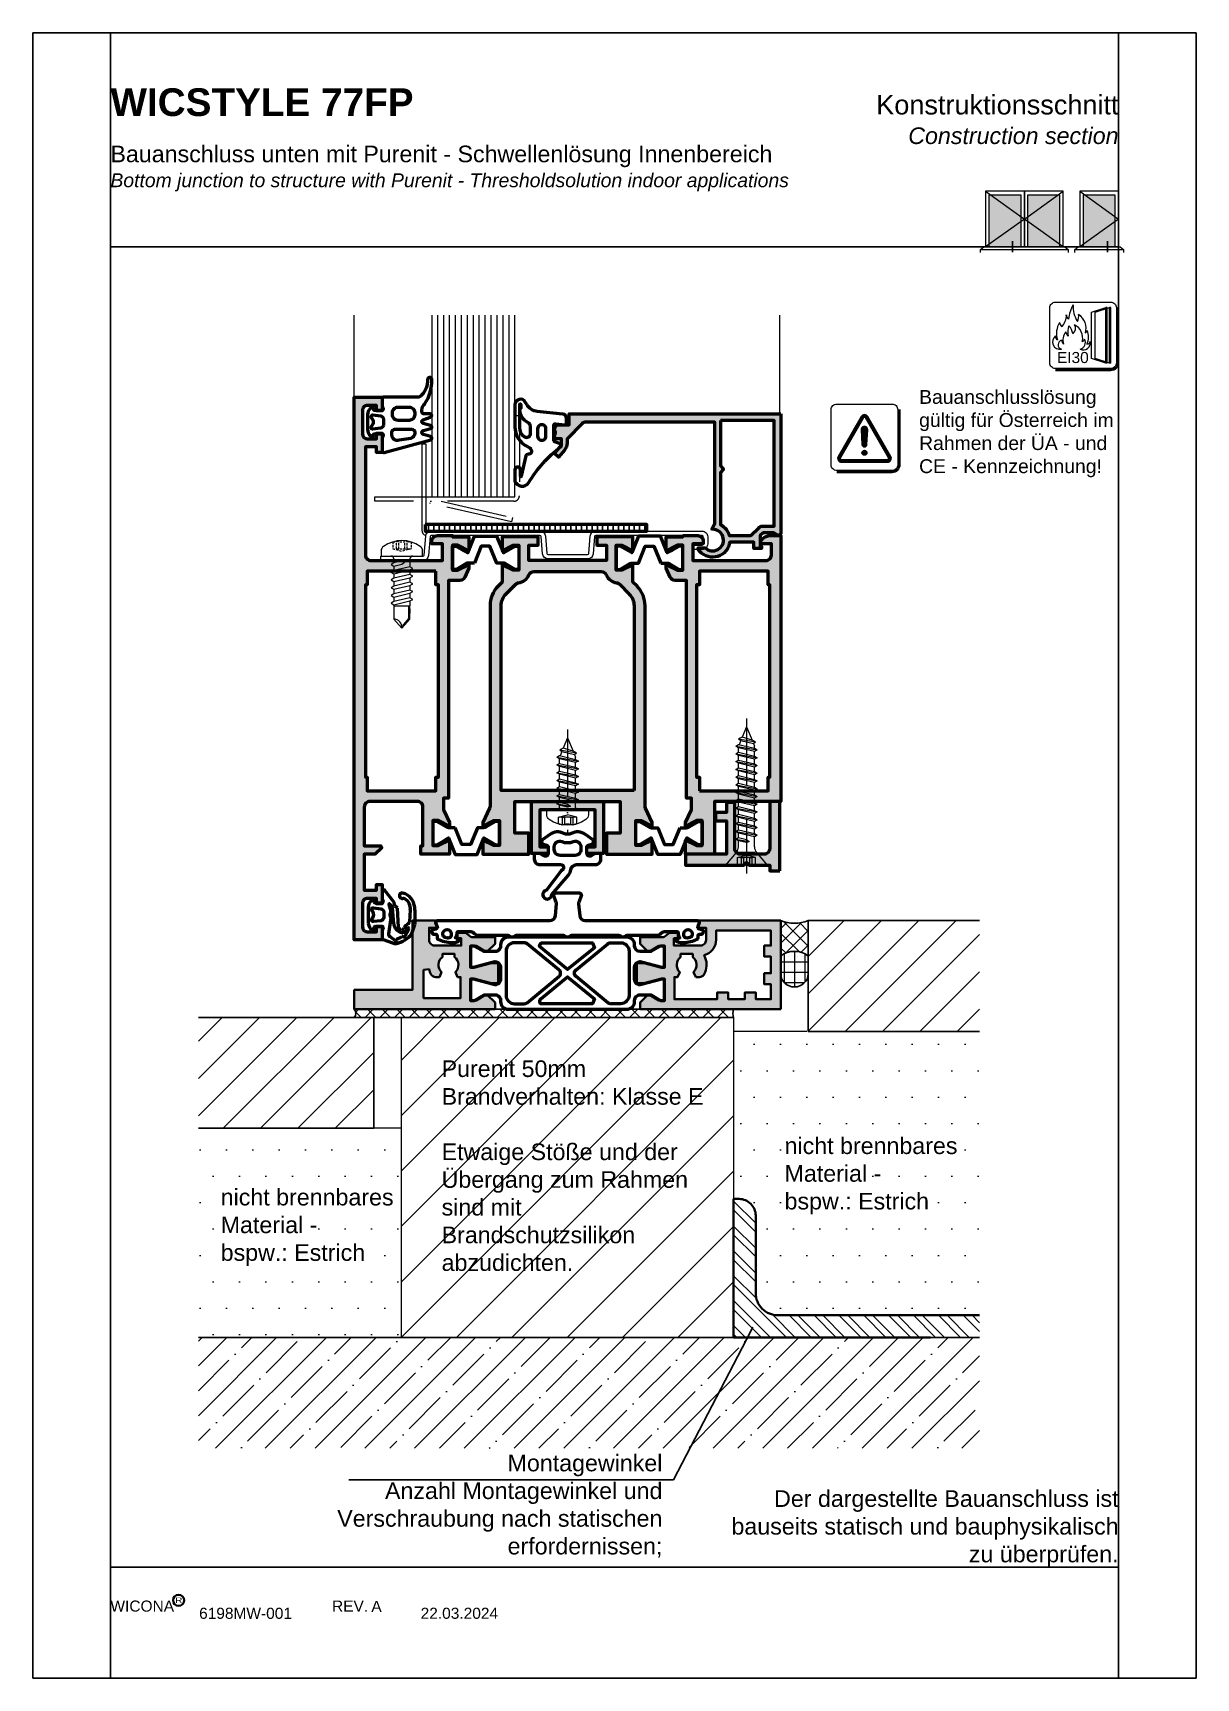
# Model space of a CAD drawing. Extents: x -1012 to 118, y -731 to -87.
# Drawn here: x -321.9 to -111.9, y -383.6 to -86.6 of the extents above; entities that cross this region are included whole.
import ezdxf
from ezdxf.enums import TextEntityAlignment as Align

# ---------------------------------------------------------------- set-up
doc = ezdxf.new("R2010")
doc.units = 0
for name, pattern in [('ACAD_ISO10W100', [18, 12, -3, 0, -3]), ('ACDINTGL', [3, 2, -1]), ('AUSGEZOGEN', [0])]:
    doc.linetypes.add(name, pattern=pattern)
for name, color, linetype, lineweight in [('AM_0', 7, 'Continuous', 50), ('AM_4', 3, 'Continuous', 25), ('AM_5', 3, 'Continuous', 25), ('AM_6', 2, 'Continuous', 35), ('AM_8', 1, 'Continuous', 25), ('AM_C', 50, 'Continuous', 50), ('AM_SP', 30, 'Continuous', 50), ('Cent3', 70, 'ACAD_ISO10W100', 18), ('CHide4', 10, 'ACDINTGL', 13), ('Cont1', 7, 'AUSGEZOGEN', 35), ('Cont2', 2, 'Continuous', 25), ('Cont3', 70, 'Continuous', 18), ('Cont4', 10, 'Continuous', 13), ('Docu-AM_8', 1, 'Continuous', 25), ('X_INS_BLOCK', 7, 'Continuous', 20), ('X_REDU_CONT_ALU', 80, 'Continuous', 35), ('X_REDU_CONT_STRIP', 80, 'Continuous', 35)]:
    doc.layers.add(name, color=color, linetype=linetype, lineweight=lineweight)
doc.layers.add('AM_S', color=80, linetype='Continuous', lineweight=50, plot=False)
doc.layers.add('BOUND_EXT', color=30, linetype='Continuous', plot=False)
doc.layers.add('BOUND_INT', color=30, linetype='Continuous', plot=False)
doc.layers.add('WBC-GER-ENG', color=7, linetype='Continuous')
doc.styles.get("Standard").update_dxf_attribs({"font": 'ISOCP.SHX'})
doc.styles.add('SWISS', font='swiss.ttf')
doc.styles.add('SWISSB', font='swissb.ttf')
doc.styles.add('SWISSL', font='swissl.ttf')
pattern_1 = [(0, (4763.6332, -5284.138), (2.38125, 4.7625), [0, -4.7625])]

msp = doc.modelspace()

# ---------------------------------------------------------------- texts
at = {"layer": 'AM_6', "color": 7, "style": 'SWISSB'}
msp.add_text('WICSTYLE 77FP', height=5, dxfattribs=at).set_placement((-307.93, -101.639))
at = {"layer": 'AM_6', "color": 40, "style": 'SWISS'}
msp.add_text('REV.', height=2, dxfattribs=at).set_placement((-267.93, -371.639))
at = {"layer": 'AM_6', "char_height": 3, "attachment_point": 1}
for s, width, insert in [('{\\fSwis721 Lt BT|b0|i0|c0|p34;Purenit 50mm\\PBrandverhalten: Klasse E\\P\\PEtwaige Stöße und der Übergang zum Rahmen sind mit Brandschutzsilikon abzudichten.}', 46.55319, (-248.14, -272.125)), ('{\\fSwis721 BT|b0|i0|c0|p34;nicht brennbares Material - \\Pbspw.: Estrich}', 35.72398, (-186.227, -286.035)), ('{\\fSwis721 BT|b0|i0|c0|p34;nicht brennbares Material - \\Pbspw.: Estrich}', 35.72398, (-288.028, -295.313))]:
    msp.add_mtext_dynamic_manual_height_columns(s, width=width, gutter_width=12.5, heights=[0], dxfattribs=dict(at, insert=insert))
at = {"layer": 'AM_6', "insert": (-291.927, -372.97), "char_height": 2, "width": 134.59356, "attachment_point": 7, "style": 'SWISSL'}
msp.add_mtext('{\\C1;6198MW-001}', dxfattribs=at)
at = {"layer": 'AM_6', "insert": (-251.93, -372.966), "char_height": 2, "attachment_point": 7, "style": 'SWISSL'}
msp.add_mtext('{\\C1;22.03.2024}', dxfattribs=at)
at = {"layer": 'WBC-GER-ENG', "char_height": 3}
for s, insert, width, attachment_point, style in [('{\\fSwis721 BT|b0|i0|c0|p34;\\H1.1667x;\\C40;Konstruktionsschnitt\\P\\fSwis721 BT|b0|i1|c0|p34;\\H0.85712x;Construction section}', (-125.93, -106.739), 106.83132, 9, 'SWISSB'), ('{\\C40;Bauanschluss unten mit Purenit - Schwellenlösung Innenbereich\\P\\fSwis721 BT|b0|i1|c0|p34;\\H0.83334x;Bottom junction to structure with Purenit - Thresholdsolution indoor applications}', (-307.93, -106.989), 126.78297, 1, 'SWISS'), ('{\\fSwis721 BT|b0|i0|c0|p34;\\H0.83333x;\\C40;Bauanschlusslösung gültig für Österreich im Rahmen der ÜA - und CE - Kennzeichnung!}', (-161.937, -151.107), 38.79837, 1, 'SWISSL')]:
    msp.add_mtext(s, dxfattribs=dict(at, insert=insert, width=width, attachment_point=attachment_point, style=style))
at = {"layer": 'WBC-GER-ENG', "color": 7, "lineweight": 50, "insert": (-125.93, -363.639), "char_height": 3, "attachment_point": 9}
msp.add_mtext_dynamic_manual_height_columns('{\\fSwis721 BT|b0|i0|c0|p34;\\C256;Der dargestellte Bauanschluss ist bauseits statisch und bauphysikalisch zu überprüfen.}', width=73.70453, gutter_width=75.106, heights=[27.402], dxfattribs=at)

# ---------------------------------------------------------------- blocks, each defined once
blk = doc.blocks.new('U56')
at = {"layer": 'AM_8'}
h = blk.add_hatch(dxfattribs=at)
h.set_pattern_fill('ANSI37', color=256, scale=0.590551, angle=180, style=0)
h.set_pattern_definition([(225, (-3128.7513, 178.0873), (1.3258252, -1.3258252), []), (315, (-3128.7513, 178.0873), (1.3258252, 1.3258252), [])])
edge = h.paths.add_edge_path()
edge.add_line((-0.47, 0), (68, 0))
edge.add_arc((70.23, 0.75), 2.35, 161.3886, 198.6114, ccw=False)
edge.add_line((68, 1.5), (-0.47, 1.5))
edge.add_arc((-1.28, 0.75), 1.1, -42.7568, 42.7568, ccw=False)
at = {"layer": 'AM_4'}
blk.add_lwpolyline([(-0.47, 0), (68, 0, -0.163859), (68, 1.5), (-0.47, 1.5, -0.391461), (-0.47, 0, 1)], format="xyb", dxfattribs=at)
blk = doc.blocks.new('B-1021358_docu_wos')
at = {"layer": 'Docu-AM_8'}
h = blk.add_hatch(color=256, dxfattribs=at)
edge = h.paths.add_edge_path()
edge.add_line((-59.8, 2.2), (-59.8, 1.55))
edge.add_line((-59.8, 1.55), (-61.8, 2.55))
edge.add_line((-61.8, 2.55), (-62.8, 2.55))
edge.add_line((-62.8, 2.55), (-62.8, -1.95))
edge.add_line((-62.8, -1.95), (-61.8, -1.95))
edge.add_line((-61.8, -1.95), (-59.8, -0.95))
edge.add_line((-59.8, -0.95), (-59.8, -3.5))
edge.add_line((-59.8, -3.5), (-65, -3.5))
edge.add_line((-65, -3.5), (-65, -2))
edge.add_line((-65, -2), (-64.6, -2))
edge.add_line((-64.6, -2), (-64.6, 5))
edge.add_arc((-65.6, 5), 1, 0, 90)
edge.add_line((-65.6, 6), (-74.2, 6))
edge.add_arc((-74.2, 5), 1, 90, 180)
edge.add_line((-75.2, 5), (-75.2, -2))
edge.add_line((-75.2, -2), (-72.2, -2))
edge.add_line((-72.2, -2), (-72.06, -2.34))
edge.add_line((-72.06, -2.34), (-73.22, -3.5))
edge.add_line((-73.22, -3.5), (-75.2, -3.5))
edge.add_line((-75.2, -3.5), (-75.2, -10))
edge.add_line((-75.2, -10), (-73, -10))
edge.add_line((-73, -10), (-73, -9))
edge.add_line((-73, -9), (-72, -9))
edge.add_line((-72, -9), (-72, -12.5))
edge.add_line((-72, -12.5), (-73, -12.5))
edge.add_line((-73, -12.5), (-73, -11.5))
edge.add_line((-73, -11.5), (-74.7, -11.5))
edge.add_arc((-74.7, -12.3), 0.8, 90, 180)
edge.add_line((-75.5, -12.3), (-75.5, -16.7))
edge.add_arc((-74.7, -16.7), 0.8, 180, 270)
edge.add_line((-74.7, -17.5), (-73, -17.5))
edge.add_line((-73, -17.5), (-73, -16.5))
edge.add_line((-73, -16.5), (-72, -16.5))
edge.add_line((-72, -16.5), (-72, -19))
edge.add_line((-72, -19), (-77, -19))
edge.add_line((-77, -19), (-77, 79))
edge.add_line((-77, 79), (-72, 79))
edge.add_line((-72, 79), (-72, 76.5))
edge.add_line((-72, 76.5), (-73, 76.5))
edge.add_line((-73, 76.5), (-73, 77.5))
edge.add_line((-73, 77.5), (-74.7, 77.5))
edge.add_arc((-74.7, 76.7), 0.8, 90, 180)
edge.add_line((-75.5, 76.7), (-75.5, 72.3))
edge.add_arc((-74.7, 72.3), 0.8, 180, 270)
edge.add_line((-74.7, 71.5), (-73, 71.5))
edge.add_line((-73, 71.5), (-73, 72.5))
edge.add_line((-73, 72.5), (-72, 72.5))
edge.add_line((-72, 72.5), (-72, 69))
edge.add_line((-72, 69), (-73, 69))
edge.add_line((-73, 69), (-73, 70))
edge.add_line((-73, 70), (-75, 70))
edge.add_line((-75, 70), (-75, 50.5))
edge.add_arc((-74, 50.5), 1, 180, 270)
edge.add_line((-74, 49.5), (-61.1, 49.5))
edge.add_line((-61.1, 49.5), (-61.1, 52.5))
edge.add_line((-61.1, 52.5), (-63, 52.5))
edge.add_line((-63, 52.5), (-63, 53))
edge.add_arc((-62, 53), 1, 90, 180, ccw=False)
edge.add_line((-62, 54), (-59.3, 54))
edge.add_line((-59.3, 54), (-59.3, 53.8))
edge.add_line((-59.3, 53.8), (-56.3, 53.8))
edge.add_line((-56.3, 53.8), (-56.3, 51.25))
edge.add_line((-56.3, 51.25), (-58.3, 52.25))
edge.add_line((-58.3, 52.25), (-59.3, 52.25))
edge.add_line((-59.3, 52.25), (-59.3, 47.75))
edge.add_line((-59.3, 47.75), (-58.3, 47.75))
edge.add_line((-58.3, 47.75), (-56.3, 48.75))
edge.add_line((-56.3, 48.75), (-56.3, 48.1))
edge.add_line((-56.3, 48.1), (-57.03, 46.49))
edge.add_arc((-57.94, 46.9), 1, 270, 335.556, ccw=False)
edge.add_line((-57.94, 45.9), (-60, 45.9))
edge.add_line((-60, 45.9), (-60, 6.6))
edge.add_line((-60, 6.6), (-60.9, 6.6))
edge.add_line((-60.9, 6.6), (-60.9, 4.78))
edge.add_arc((-59.9, 4.78), 1, 180, 205)
edge.add_line((-60.81, 4.36), (-59.8, 2.2))
h.paths.add_polyline_path([(-62.3, 47.6), (-74.7, 47.6), (-74.7, 45.1), (-75, 45.1), (-75, 10.4), (-74.7, 10.4), (-74.7, 7.9), (-62.3, 7.9), (-62.3, 10.4), (-61.8, 10.4), (-61.8, 45.1), (-62.3, 45.1)], flags=0)
h = blk.add_hatch(color=256, dxfattribs=at)
edge = h.paths.add_edge_path()
edge.add_arc((-29.5, 41.33), 5, 360, 405)
edge.add_line((-25.96, 44.86), (-26.7, 45.6))
edge.add_line((-26.7, 45.6), (-26.7, 48.75))
edge.add_line((-26.7, 48.75), (-28.7, 47.75))
edge.add_line((-28.7, 47.75), (-29.7, 47.75))
edge.add_line((-29.7, 47.75), (-29.7, 52.25))
edge.add_line((-29.7, 52.25), (-28.7, 52.25))
edge.add_line((-28.7, 52.25), (-26.7, 51.25))
edge.add_line((-26.7, 51.25), (-26.7, 53.8))
edge.add_line((-26.7, 53.8), (-33.2, 53.8))
edge.add_line((-33.2, 53.8), (-33.2, 52.3))
edge.add_line((-33.2, 52.3), (-31.5, 52.3))
edge.add_line((-31.5, 52.3), (-31.5, 49.5))
edge.add_line((-31.5, 49.5), (-45.5, 49.5))
edge.add_line((-45.5, 49.5), (-45.5, 52.3))
edge.add_line((-45.5, 52.3), (-43.8, 52.3))
edge.add_line((-43.8, 52.3), (-43.8, 53.8))
edge.add_line((-43.8, 53.8), (-50.3, 53.8))
edge.add_line((-50.3, 53.8), (-50.3, 51.25))
edge.add_line((-50.3, 51.25), (-48.3, 52.25))
edge.add_line((-48.3, 52.25), (-47.3, 52.25))
edge.add_line((-47.3, 52.25), (-47.3, 47.75))
edge.add_line((-47.3, 47.75), (-48.3, 47.75))
edge.add_line((-48.3, 47.75), (-50.3, 48.75))
edge.add_line((-50.3, 48.75), (-50.3, 45.6))
edge.add_line((-50.3, 45.6), (-51.04, 44.86))
edge.add_arc((-47.5, 41.33), 5, 495, 540)
edge.add_line((-52.5, 41.33), (-52.5, 5.21))
edge.add_arc((-53.5, 5.21), 1, 335, 360, ccw=False)
edge.add_line((-52.59, 4.79), (-53.8, 2.2))
edge.add_line((-53.8, 2.2), (-53.8, 1.55))
edge.add_line((-53.8, 1.55), (-51.8, 2.55))
edge.add_line((-51.8, 2.55), (-50.8, 2.55))
edge.add_line((-50.8, 2.55), (-50.8, -1.95))
edge.add_line((-50.8, -1.95), (-51.8, -1.95))
edge.add_line((-51.8, -1.95), (-53.8, -0.95))
edge.add_line((-53.8, -0.95), (-53.8, -3.5))
edge.add_line((-53.8, -3.5), (-45.5, -3.5))
edge.add_line((-45.5, -3.5), (-45.5, 0.3))
edge.add_line((-45.5, 0.3), (-48, 0.3))
edge.add_line((-48, 0.3), (-48, 6))
edge.add_line((-48, 6), (-29, 6))
edge.add_line((-29, 6), (-29, 0.3))
edge.add_line((-29, 0.3), (-31.5, 0.3))
edge.add_line((-31.5, 0.3), (-31.5, -3.5))
edge.add_line((-31.5, -3.5), (-23.2, -3.5))
edge.add_line((-23.2, -3.5), (-23.2, -0.95))
edge.add_line((-23.2, -0.95), (-25.2, -1.95))
edge.add_line((-25.2, -1.95), (-26.2, -1.95))
edge.add_line((-26.2, -1.95), (-26.2, 2.55))
edge.add_line((-26.2, 2.55), (-25.2, 2.55))
edge.add_line((-25.2, 2.55), (-23.2, 1.55))
edge.add_line((-23.2, 1.55), (-23.2, 2.2))
edge.add_line((-23.2, 2.2), (-24.41, 4.79))
edge.add_arc((-23.5, 5.21), 1, 180, 205, ccw=False)
edge.add_line((-24.5, 5.21), (-24.5, 41.33))
edge = h.paths.add_edge_path(flags=0)
edge.add_line((-26.5, 8), (-50.5, 8))
edge.add_line((-50.5, 8), (-50.5, 41.33))
edge.add_arc((-47.5, 41.33), 3, 135, 180, ccw=False)
edge.add_line((-49.62, 43.45), (-47.86, 45.21))
edge.add_arc((-47.16, 44.5), 1, 459.7595, 495, ccw=False)
edge.add_arc((-47.75, 47.95), 2.5, 279.7595, 335.5256)
edge.add_arc((-44.56, 46.5), 1, 450, 515.5256, ccw=False)
edge.add_line((-44.56, 47.5), (-32.43, 47.5))
edge.add_arc((-32.43, 46.5), 1, 384.4744, 450, ccw=False)
edge.add_arc((-29.25, 47.95), 2.5, 204.4744, 260.2405)
edge.add_arc((-29.84, 44.5), 1, 405, 440.2405, ccw=False)
edge.add_line((-29.14, 45.21), (-27.38, 43.45))
edge.add_arc((-29.5, 41.33), 3, 360, 405, ccw=False)
edge.add_line((-26.5, 41.33), (-26.5, 8))
h = blk.add_hatch(color=256, dxfattribs=at)
edge = h.paths.add_edge_path()
edge.add_line((-17.7, 54), (-15, 54))
edge.add_arc((-15, 53), 1, 0, 90, ccw=False)
edge.add_line((-14, 53), (-14, 52.5))
edge.add_line((-14, 52.5), (-15.9, 52.5))
edge.add_line((-15.9, 52.5), (-15.9, 49.5))
edge.add_line((-15.9, 49.5), (-2.7, 49.5))
edge.add_arc((-2.7, 50.5), 1, 270, 360)
edge.add_line((-1.7, 50.5), (-1.7, 52.5))
edge.add_line((-1.7, 52.5), (-3.5, 52.5))
edge.add_line((-3.5, 52.5), (-3.71, 53.01))
edge.add_line((-3.71, 53.01), (-3.31, 53.41))
edge.add_arc((-1.9, 52), 2, 90, 135, ccw=False)
edge.add_line((-1.9, 54), (0, 54))
edge.add_line((0, 54), (0, 6))
edge.add_line((0, 6), (-12, 6))
edge.add_line((-12, 6), (-12, -3.5))
edge.add_line((-12, -3.5), (-17.2, -3.5))
edge.add_line((-17.2, -3.5), (-17.2, -0.95))
edge.add_line((-17.2, -0.95), (-15.2, -1.95))
edge.add_line((-15.2, -1.95), (-14.2, -1.95))
edge.add_line((-14.2, -1.95), (-14.2, 2.55))
edge.add_line((-14.2, 2.55), (-15.2, 2.55))
edge.add_line((-15.2, 2.55), (-17.2, 1.55))
edge.add_line((-17.2, 1.55), (-17.2, 2.2))
edge.add_line((-17.2, 2.2), (-16.19, 4.36))
edge.add_arc((-17.1, 4.78), 1, 335, 360)
edge.add_line((-16.1, 4.78), (-16.1, 6.6))
edge.add_line((-16.1, 6.6), (-17, 6.6))
edge.add_line((-17, 6.6), (-17, 45.9))
edge.add_line((-17, 45.9), (-19.06, 45.9))
edge.add_arc((-19.06, 46.9), 1, 204.444, 270, ccw=False)
edge.add_line((-19.97, 46.49), (-20.7, 48.1))
edge.add_line((-20.7, 48.1), (-20.7, 48.75))
edge.add_line((-20.7, 48.75), (-18.7, 47.75))
edge.add_line((-18.7, 47.75), (-17.7, 47.75))
edge.add_line((-17.7, 47.75), (-17.7, 52.25))
edge.add_line((-17.7, 52.25), (-18.7, 52.25))
edge.add_line((-18.7, 52.25), (-20.7, 51.25))
edge.add_line((-20.7, 51.25), (-20.7, 53.8))
edge.add_line((-20.7, 53.8), (-17.7, 53.8))
edge.add_line((-17.7, 53.8), (-17.7, 54))
h.paths.add_polyline_path([(-14.7, 7.9), (-2.3, 7.9), (-2.3, 10.4), (-2, 10.4), (-2, 45.1), (-2.3, 45.1), (-2.3, 47.6), (-14.7, 47.6), (-14.7, 45.1), (-15.2, 45.1), (-15.2, 10.4), (-14.7, 10.4)], flags=0)
at = {"layer": 'AM_S'}
for points in [[(-59.8, 2.2), (-59.8, 1.55), (-61.8, 2.55), (-62.8, 2.55), (-62.8, -1.95), (-61.8, -1.95), (-59.8, -0.95), (-59.8, -3.5), (-65, -3.5), (-65, -2), (-64.6, -2), (-64.6, 5, 0.414214), (-65.6, 6), (-74.2, 6, 0.414214), (-75.2, 5), (-75.2, -2), (-72.2, -2), (-72.06, -2.34), (-73.22, -3.5), (-75.2, -3.5), (-75.2, -10), (-73, -10), (-73, -9), (-72, -9), (-72, -12.5), (-73, -12.5), (-73, -11.5), (-74.7, -11.5, 0.414214), (-75.5, -12.3), (-75.5, -16.7, 0.414214), (-74.7, -17.5), (-73, -17.5), (-73, -16.5), (-72, -16.5), (-72, -19), (-77, -19), (-77, 79), (-72, 79), (-72, 76.5), (-73, 76.5), (-73, 77.5), (-74.7, 77.5, 0.414214), (-75.5, 76.7), (-75.5, 72.3, 0.414214), (-74.7, 71.5), (-73, 71.5), (-73, 72.5), (-72, 72.5), (-72, 69), (-73, 69), (-73, 70), (-75, 70), (-75, 50.5, 0.414214), (-74, 49.5), (-61.1, 49.5), (-61.1, 52.5), (-63, 52.5), (-63, 53, -0.414214), (-62, 54), (-59.3, 54), (-59.3, 53.8), (-56.3, 53.8), (-56.3, 51.25), (-58.3, 52.25), (-59.3, 52.25), (-59.3, 47.75), (-58.3, 47.75), (-56.3, 48.75), (-56.3, 48.1), (-57.03, 46.49, -0.294108), (-57.94, 45.9), (-60, 45.9), (-60, 6.6), (-60.9, 6.6), (-60.9, 4.78, 0.109518), (-60.81, 4.36), (-59.8, 2.2)], [(-24.5, 41.33, 0.198912), (-25.96, 44.86), (-26.7, 45.6), (-26.7, 48.75), (-28.7, 47.75), (-29.7, 47.75), (-29.7, 52.25), (-28.7, 52.25), (-26.7, 51.25), (-26.7, 53.8), (-33.2, 53.8), (-33.2, 52.3), (-31.5, 52.3), (-31.5, 49.5), (-45.5, 49.5), (-45.5, 52.3), (-43.8, 52.3), (-43.8, 53.8), (-50.3, 53.8), (-50.3, 51.25), (-48.3, 52.25), (-47.3, 52.25), (-47.3, 47.75), (-48.3, 47.75), (-50.3, 48.75), (-50.3, 45.6), (-51.04, 44.86, 0.198912), (-52.5, 41.33), (-52.5, 5.21, -0.109518), (-52.59, 4.79), (-53.8, 2.2), (-53.8, 1.55), (-51.8, 2.55), (-50.8, 2.55), (-50.8, -1.95), (-51.8, -1.95), (-53.8, -0.95), (-53.8, -3.5), (-45.5, -3.5), (-45.5, 0.3), (-48, 0.3), (-48, 6), (-29, 6), (-29, 0.3), (-31.5, 0.3), (-31.5, -3.5), (-23.2, -3.5), (-23.2, -0.95), (-25.2, -1.95), (-26.2, -1.95), (-26.2, 2.55), (-25.2, 2.55), (-23.2, 1.55), (-23.2, 2.2), (-24.41, 4.79, -0.109518), (-24.5, 5.21)], [(-17.7, 54), (-15, 54, -0.414214), (-14, 53), (-14, 52.5), (-15.9, 52.5), (-15.9, 49.5), (-2.7, 49.5, 0.414214), (-1.7, 50.5), (-1.7, 52.5), (-3.5, 52.5), (-3.71, 53.01), (-3.31, 53.41, -0.198912), (-1.9, 54), (0, 54), (0, 6), (-12, 6), (-12, -3.5), (-17.2, -3.5), (-17.2, -0.95), (-15.2, -1.95), (-14.2, -1.95), (-14.2, 2.55), (-15.2, 2.55), (-17.2, 1.55), (-17.2, 2.2), (-16.19, 4.36, 0.109518), (-16.1, 4.78), (-16.1, 6.6), (-17, 6.6), (-17, 45.9), (-19.06, 45.9, -0.294108), (-19.97, 46.49), (-20.7, 48.1), (-20.7, 48.75), (-18.7, 47.75), (-17.7, 47.75), (-17.7, 52.25), (-18.7, 52.25), (-20.7, 51.25), (-20.7, 53.8), (-17.7, 53.8), (-17.7, 54)], [(-26.5, 8), (-50.5, 8), (-50.5, 41.33, -0.198912), (-49.62, 43.45), (-47.86, 45.21, -0.154989), (-47.33, 45.49, 0.248244), (-45.47, 46.91, -0.293963), (-44.56, 47.5), (-32.43, 47.5, -0.293963), (-31.52, 46.91, 0.248244), (-29.67, 45.49, -0.154989), (-29.14, 45.21), (-27.38, 43.45, -0.198912), (-26.5, 41.33)]]:
    blk.add_lwpolyline(points, format="xyb", close=True, dxfattribs=at)
for points in [[(-62.3, 47.6), (-74.7, 47.6), (-74.7, 45.1), (-75, 45.1), (-75, 10.4), (-74.7, 10.4), (-74.7, 7.9), (-62.3, 7.9), (-62.3, 10.4), (-61.8, 10.4), (-61.8, 45.1), (-62.3, 45.1), (-62.3, 47.6)], [(-14.7, 7.9), (-2.3, 7.9), (-2.3, 10.4), (-2, 10.4), (-2, 45.1), (-2.3, 45.1), (-2.3, 47.6), (-14.7, 47.6), (-14.7, 45.1), (-15.2, 45.1), (-15.2, 10.4), (-14.7, 10.4), (-14.7, 7.9)]]:
    blk.add_lwpolyline(points, close=True, dxfattribs=at)
at = {"layer": 'AM_SP'}
for points in [[(-55.31, 49.05), (-56.43, 49.05, 0.131652), (-56.83, 48.94), (-58.64, 47.9), (-59.3, 47.9), (-59.3, 52.1), (-58.64, 52.1), (-57.3, 51.33), (-56.81, 51.05), (-56.51, 50.87), (-55.3, 53.88), (-51.3, 53.88), (-50.09, 50.87), (-47.96, 52.1), (-47.3, 52.1), (-47.3, 47.9), (-47.96, 47.9), (-49.77, 48.94, 0.131652), (-50.17, 49.05), (-51.29, 49.05), (-52.51, 52.08), (-54.08, 52.08)], [(-21.69, 49.05), (-20.57, 49.05, -0.131652), (-20.17, 48.94), (-18.36, 47.9), (-17.7, 47.9), (-17.7, 52.1), (-18.36, 52.1), (-19.7, 51.33), (-20.19, 51.05), (-20.49, 50.87), (-21.7, 53.88), (-25.7, 53.88), (-26.91, 50.87), (-29.04, 52.1), (-29.7, 52.1), (-29.7, 47.9), (-29.04, 47.9), (-27.23, 48.94, -0.131652), (-26.83, 49.05), (-25.71, 49.05), (-24.49, 52.08), (-22.91, 52.08)], [(-58.81, 1.25), (-59.93, 1.25, -0.131652), (-60.33, 1.36), (-62.14, 2.4), (-62.8, 2.4), (-62.8, -1.8), (-62.14, -1.8), (-60.8, -1.03), (-60.31, -0.74), (-60.01, -0.57), (-58.8, -3.57), (-54.8, -3.57), (-53.59, -0.57), (-51.46, -1.8), (-50.8, -1.8), (-50.8, 2.4), (-51.46, 2.4), (-53.27, 1.36, -0.131652), (-53.67, 1.25), (-54.79, 1.25), (-56.01, -1.77), (-57.58, -1.77)], [(-18.19, 1.25), (-17.07, 1.25, 0.131652), (-16.67, 1.36), (-14.86, 2.4), (-14.2, 2.4), (-14.2, -1.8), (-14.86, -1.8), (-16.2, -1.03), (-16.69, -0.74), (-16.99, -0.57), (-18.2, -3.57), (-22.2, -3.57), (-23.41, -0.57), (-25.54, -1.8), (-26.2, -1.8), (-26.2, 2.4), (-25.54, 2.4), (-23.73, 1.36, 0.131652), (-23.33, 1.25), (-22.21, 1.25), (-20.99, -1.77), (-19.41, -1.77)]]:
    blk.add_lwpolyline(points, format="xyb", close=True, dxfattribs=at)
blk = doc.blocks.new('B-3090134_docu_wos')
at = {"layer": 'Docu-AM_8'}
h = blk.add_hatch(color=256, dxfattribs=at)
h.dxf.hatch_style = 1
h.paths.add_polyline_path([(-0.2, 0), (-2, 0), (-2, -8.5, -0.414214), (-3, -9.5), (-7.3, -9.5, -0.414214), (-8.3, -8.5), (-8.3, -0.2), (-9.8, -0.2), (-9.8, -2), (-11.8, -2), (-11.8, -3.5), (-9.8, -3.5), (-9.8, -9.5), (-12, -9.5), (-12, -9.5), (-17.2, -9.5), (-17.2, -11.5), (-6.7, -11.5), (-6.2, -11), (-5.7, -11.5), (-2, -11.5), (-2, -12.5), (-0.2, -12.5)])
at = {"layer": 'AM_S'}
blk.add_lwpolyline([(-0.2, -12.5), (-0.2, 0), (-2, 0), (-2, -8.5, -0.414214), (-3, -9.5), (-7.3, -9.5, -0.414214), (-8.3, -8.5), (-8.3, -0.2), (-9.8, -0.2), (-9.8, -2), (-11.8, -2), (-11.8, -3.5), (-9.8, -3.5), (-9.8, -9.5), (-17.2, -9.5), (-17.2, -11.5), (-6.7, -11.5), (-6.2, -11), (-5.7, -11.5), (-2, -11.5), (-2, -12.5)], format="xyb", close=True, dxfattribs=at)
blk = doc.blocks.new('4070052-IAF-002')
blk.add_lwpolyline([(1.45, -3.29, -0.176327), (1.8, -2.32), (3.75, 0), (-3.75, 0), (-1.8, -2.32, -0.176327), (-1.45, -3.29)], format="xyb")
for points in [[(-1.5, -2.34), (1.5, -2.34)], [(-1.95, -4.7), (0.5, -4.27)], [(-1.95, -6.1), (1.95, -5.41)], [(-1.45, -3.29), (-1.45, -4.41)], [(-1.45, -4.99), (-1.45, -5.81)], [(1.45, -3.29), (1.45, -5.12)], [(1.45, -5.7), (1.45, -6.52)], [(-1.95, -7.5), (1.95, -6.81)], [(-1.95, -8.9), (1.95, -8.21)], [(-1.45, -6.39), (-1.45, -7.21)], [(-1.45, -7.79), (-1.45, -8.61)], [(1.45, -7.1), (1.45, -7.92)], [(1.45, -8.5), (1.45, -9.32)], [(-1.95, -10.3), (1.95, -9.61)], [(-1.95, -11.7), (1.95, -11.01)], [(-1.45, -9.19), (-1.45, -10.01)], [(-1.45, -10.59), (-1.45, -11.41)], [(1.45, -9.9), (1.45, -10.72)], [(1.45, -11.3), (1.45, -12.12)], [(-1.95, -13.1), (1.95, -12.41)], [(-1.95, -14.5), (1.95, -13.81)], [(-1.45, -11.99), (-1.45, -12.81)], [(-1.45, -13.39), (-1.45, -14.21)], [(-1.45, -14.79), (-1.45, -15.61)], [(1.45, -12.7), (1.45, -13.52)], [(1.45, -14.1), (1.45, -14.92)], [(-1.95, -15.9), (1.95, -15.21)], [(-1.95, -17.3), (1.95, -16.61)], [(-1.45, -16.19), (-1.45, -17.01)], [(-1.45, -17.59), (-1.45, -18.41)], [(1.45, -15.5), (1.45, -16.32)], [(1.45, -16.9), (1.45, -17.72)], [(-1.95, -18.7), (1.95, -18.01)], [(-1.95, -20.1), (1.95, -19.41)], [(-1.45, -18.99), (-1.45, -19.81)], [(-1.45, -20.39), (-1.45, -21.21)], [(1.45, -18.3), (1.45, -19.12)], [(1.45, -19.7), (1.45, -20.52)], [(-1.95, -21.5), (1.95, -20.81)], [(-1.41, -22.8), (1.63, -22.27)], [(-1.02, -22.54), (-1.34, -21.76)], [(0, -25), (-0.78, -23.11)], [(0, -25), (1.01, -22.57)], [(1.24, -22), (1.45, -21.5)], [(1.45, -21.1), (1.45, -21.5)]]:
    blk.add_lwpolyline(points)
for points in [[(-1.95, -4.7), (-1.45, -4.99), (0, -4.64), (0.5, -4.27), (0, -4.07), (-1.45, -4.41)], [(-1.45, -6.39), (1.45, -5.7), (1.95, -5.41), (1.45, -5.12), (-1.45, -5.81), (-1.95, -6.1)], [(-1.45, -7.79), (1.45, -7.1), (1.95, -6.81), (1.45, -6.52), (-1.45, -7.21), (-1.95, -7.5)], [(-1.45, -9.19), (1.45, -8.5), (1.95, -8.21), (1.45, -7.92), (-1.45, -8.61), (-1.95, -8.9)], [(-1.45, -10.59), (1.45, -9.9), (1.95, -9.61), (1.45, -9.32), (-1.45, -10.01), (-1.95, -10.3)], [(-1.45, -11.99), (1.45, -11.3), (1.95, -11.01), (1.45, -10.72), (-1.45, -11.41), (-1.95, -11.7)], [(-1.45, -13.39), (1.45, -12.7), (1.95, -12.41), (1.45, -12.12), (-1.45, -12.81), (-1.95, -13.1)], [(-1.45, -14.79), (1.45, -14.1), (1.95, -13.81), (1.45, -13.52), (-1.45, -14.21), (-1.95, -14.5)], [(-1.45, -16.19), (1.45, -15.5), (1.95, -15.21), (1.45, -14.92), (-1.45, -15.61), (-1.95, -15.9)], [(-1.45, -17.59), (1.45, -16.9), (1.95, -16.61), (1.45, -16.32), (-1.45, -17.01), (-1.95, -17.3)], [(-1.45, -18.99), (1.45, -18.3), (1.95, -18.01), (1.45, -17.72), (-1.45, -18.41), (-1.95, -18.7)], [(-1.45, -20.39), (1.45, -19.7), (1.95, -19.41), (1.45, -19.12), (-1.45, -19.81), (-1.95, -20.1)], [(-1.45, -21.21), (-1.95, -21.5), (-1.45, -21.79), (1.45, -21.1), (1.95, -20.81), (1.45, -20.52)], [(1.24, -22), (1.63, -22.27), (1.01, -22.57), (-0.78, -23.11), (-1.41, -22.8), (-1.02, -22.54)]]:
    blk.add_lwpolyline(points, close=True)
at = {"layer": 'Cent3'}
blk.add_line((0, -26.5), (0, 1.5), dxfattribs=at)
at = {"layer": 'CHide4'}
for p, q in [((-0.97, -1.38), (-0.97, 0)), ((0.97, -1.38), (0.97, 0)), ((-0.56, -1.38), (-0.56, -0.11)), ((0.56, -1.38), (0.56, -0.11))]:
    blk.add_line(p, q, dxfattribs=at)
for points in [[(-1.65, 0), (-1.65, -1.38)], [(1.65, 0), (1.65, -1.38)], [(-1.65, -1.38), (0, -1.83)], [(1.65, -1.38), (0, -1.83)]]:
    blk.add_lwpolyline(points, dxfattribs=at)
for centre, radius, start, end in [((-1.31, 0.39), 0.519, 229.2336, 310.7664), ((-1.31, -0.23), 1.21, 253.6643, 286.3357), ((0, 2.77), 2.94, 250.6988, 289.3012), ((0, 8.7), 10.13, 264.4948, 275.5052), ((1.31, 0.39), 0.519, 229.2336, 310.7664), ((1.31, -0.23), 1.21, 253.6643, 286.3357)]:
    blk.add_arc(centre, radius, start, end, dxfattribs=at)
blk = doc.blocks.new('4010065_compressed_wos')
at = {"layer": 'AM_C'}
for points in [[(0.3, 0, 0.414214), (0, -0.3), (0, -1.62), (0.19, -2.13, -0.520567), (0, -2.4), (-1.33, -2.4, -0.36397), (-1.53, -2.23), (-1.58, -1.97, 0.594937), (-1.91, -1.85), (-2.12, -2.05, 0.208), (-2.6, -3.15), (-2.6, -5.85, 0.208), (-2.12, -6.95), (-1.91, -7.15, 0.594937), (-1.58, -7.03), (-1.53, -6.77, -0.36397), (-1.33, -6.6), (0, -6.6, -0.520567), (0.19, -6.87), (0, -7.38), (0, -9.7, 0.505497), (0.39, -9.99), (8.79, -7.69, 0.751737), (8.78, -7.11), (7.47, -6.76, -0.767327), (7.47, -6.04), (8.78, -5.69, 0.767327), (8.78, -5.11), (7.46, -4.76, -0.767327), (7.46, -4.08), (8.78, -3.59, 0.876976), (8.7, -3), (7.5, -3, -0.414214), (7.2, -2.7), (7.2, -2.48, -0.051818), (7.23, -2.17, -0.225446), (7.75, -1.18, 0.150709), (9, 3.17, 1.016945), (8.2, 3.15, -0.195341), (7.16, 0.33, -0.211259), (6.42, 0)], [(4.9, -1.8, -0.414214), (5.9, -2.8), (5.9, -3.2, -0.414214), (4.9, -4.2), (2.9, -4.2, -0.414214), (1.9, -3.2), (1.9, -2.8, -0.414214), (2.9, -1.8)], [(0.3, -4.98), (0.3, -4.02, 0.378866), (-0.23, -3.43), (-1.66, -3.25, 0.717695), (-1.91, -3.76, -0.421053), (-1.91, -5.24, 0.717695), (-1.66, -5.75), (-0.23, -5.57, 0.378866)], [(5.4, -5.8, -0.414214), (5.9, -6.3), (5.9, -6.49, -0.328465), (5.2, -7.44), (3.1, -7.78, -0.505497), (1.8, -6.83), (1.8, -6.3, -0.414214), (2.3, -5.8)]]:
    blk.add_lwpolyline(points, format="xyb", close=True, dxfattribs=at)
blk = doc.blocks.new('WS4070448_Cont3')
at = {"layer": 'CHide4', "ltscale": 0.2}
for p, q in [((45.76, 188.75), (45.76, 190.14)), ((47.7, 188.75), (47.7, 190.14)), ((46.17, 188.75), (46.17, 190.03)), ((47.29, 188.75), (47.29, 190.03))]:
    blk.add_line(p, q, dxfattribs=at)
for points in [[(45.08, 189.98), (45.08, 188.75)], [(45.08, 188.75), (46.73, 188.31)], [(48.38, 188.75), (46.73, 188.31)], [(48.38, 189.98), (48.38, 188.75)]]:
    blk.add_lwpolyline(points, dxfattribs=at)
for centre, radius, start, end in [((45.14, 191.26), 1.28, 267.2848, 298.8872), ((46.73, 192.91), 2.94, 250.6988, 289.3012), ((48.32, 191.26), 1.28, 241.1128, 272.7152), ((45.42, 189.91), 1.21, 253.6643, 286.3357), ((46.73, 198.84), 10.13, 264.4948, 275.5052), ((48.04, 189.91), 1.21, 253.6643, 286.3357)]:
    blk.add_arc(centre, radius, start, end, dxfattribs=at)
at = {"layer": 'Cont4'}
for p, q in [((45.28, 178.42), (45.28, 176.06)), ((45.28, 178.42), (48.18, 178.42)), ((48.18, 176.06), (48.18, 178.42)), ((45.28, 176.06), (46.73, 174.42)), ((46.73, 174.42), (48.18, 176.06))]:
    blk.add_line(p, q, dxfattribs=at)
blk.add_lwpolyline([(50.05, 189.18, 0.314856), (43.41, 189.18, 0.244912), (42.98, 188.36), (42.98, 187.42), (50.48, 187.42), (50.48, 188.36, 0.244912), (50.05, 189.18, 0.138291)], format="xyb", dxfattribs=at)
for points in [[(44.78, 185.92), (45.28, 185.63), (46.73, 185.98), (47.23, 186.35), (46.73, 186.55), (45.28, 186.21)], [(44.78, 184.52), (45.28, 184.23), (48.18, 184.92), (48.68, 185.21), (48.18, 185.5), (45.28, 184.81)], [(44.78, 183.12), (45.28, 182.83), (48.18, 183.52), (48.68, 183.81), (48.18, 184.1), (45.28, 183.41)], [(44.78, 181.72), (45.28, 181.43), (48.18, 182.12), (48.68, 182.41), (48.18, 182.7), (45.28, 182.01)], [(44.78, 180.32), (45.28, 180.03), (48.18, 180.72), (48.68, 181.01), (48.18, 181.3), (45.28, 180.61)], [(44.78, 178.92), (45.28, 178.63), (48.18, 179.32), (48.68, 179.61), (48.18, 179.9), (45.28, 179.21)]]:
    blk.add_lwpolyline(points, close=True, dxfattribs=at)
for points in [[(45.28, 186.92), (45.28, 186.21)], [(45.28, 185.63), (45.28, 185.21)], [(45.28, 185.63), (45.28, 184.81)], [(45.28, 185.63), (45.28, 184.81)], [(45.28, 184.23), (45.28, 183.41)], [(48.18, 186.92), (48.18, 185.5)], [(48.18, 184.92), (48.18, 184.1)], [(45.28, 182.83), (45.28, 182.01)], [(45.28, 181.43), (45.28, 180.61)], [(48.18, 183.52), (48.18, 182.7)], [(48.18, 182.12), (48.18, 181.3)], [(45.28, 180.03), (45.28, 179.21)], [(45.28, 178.63), (45.28, 178.42)], [(47.93, 178.42), (47.93, 176.17), (46.76, 174.78)], [(48.18, 180.72), (48.18, 179.9)], [(48.18, 179.32), (48.18, 178.42)], [(45.28, 177.23), (45.28, 176.41)], [(48.18, 177.92), (48.18, 177.1)]]:
    blk.add_lwpolyline(points, dxfattribs=at)
for centre, radius, start, end in [((44.78, 186.92), 0.5, 0, 90), ((48.68, 186.92), 0.5, 90, 180), ((45.27, 174.59), 1.47, 353.4244, 89.6688)]:
    blk.add_arc(centre, radius, start, end, dxfattribs=at)
blk = doc.blocks.new('B-199174_docu_wos')
at = {"layer": 'Docu-AM_8'}
h = blk.add_hatch(dxfattribs=at)
h.set_pattern_fill('LINE', color=256, scale=0.3, angle=90)
h.paths.add_polyline_path([(40, 1.2), (0, 1.2), (0, 0), (40, 0)])
at = {"layer": 'AM_C'}
blk.add_lwpolyline([(0, 1.2), (0, 0), (40, 0), (40, 1.2)], close=True, dxfattribs=at)
blk = doc.blocks.new('4080201')
at = {"layer": 'Cont3'}
blk.add_lwpolyline([(-49.12, 1.65), (-49.83, 1.65, -0.414214), (-50.03, 1.85), (-50.03, 17.35), (-50.83, 17.35), (-50.83, 1.85, 0.339421), (-50.09, 0.88)], format="xyb", dxfattribs=at)
blk.add_lwpolyline([(-29.48, 1.65, -0.388879), (-28.49, 0.74), (-28.22, -2.37, 0.388879), (-28.02, -2.55), (-20.88, -2.55, 0.388879), (-20.68, -2.37), (-20.41, 0.74, -0.388879), (-19.42, 1.65), (-0.2, 1.65, -0.414214), (0.8, 0.65), (0.8, -0.65, -0.414214), (-0.2, -1.65), (-1.7, -1.65), (-1.7, -0.85), (-0.2, -0.85, 0.414214), (0, -0.65), (0, 0.65, 0.414214), (-0.2, 0.85), (-19.42, 0.85, 0.388879), (-19.62, 0.67), (-19.89, -2.44, -0.388879), (-20.88, -3.35), (-28.02, -3.35, -0.388879), (-29.01, -2.44), (-29.28, 0.67, 0.388879), (-29.48, 0.85), (-49.12, 0.85, 0.388879), (-49.32, 0.67), (-49.61, -2.74, -0.388879), (-50.61, -3.65), (-58.2, -3.65), (-58.2, -2.85), (-50.61, -2.85, 0.388879), (-50.41, -2.67), (-50.11, 0.74, -0.388879), (-49.12, 1.65), (-29.48, 1.65)], format="xyb", close=True, dxfattribs=at)
blk = doc.blocks.new('B-3020206_docu_wos')
at = {"layer": 'Docu-AM_8'}
blk.add_hatch(color=256, dxfattribs=at).paths.add_polyline_path([(6.5, 0), (-6.5, 0), (-6.5, -9.4), (-3.5, -9.4), (-3.5, -8.2), (-5, -8.2), (-5, -1.5), (5, -1.5), (5, -8.2), (3.5, -8.2), (3.5, -9.4), (6.5, -9.4)])
at = {"layer": 'AM_S'}
blk.add_lwpolyline([(6.5, 0), (-6.5, 0), (-6.5, -9.4), (-3.5, -9.4), (-3.5, -8.2), (-5, -8.2), (-5, -1.5), (5, -1.5), (5, -8.2), (3.5, -8.2), (3.5, -9.4), (6.5, -9.4), (6.5, 0, 0.414214)], format="xyb", close=True, dxfattribs=at)
blk = doc.blocks.new('WS4070040')
at = {"layer": 'Cent3'}
blk.add_line((0, -14.5), (0, 4.3), dxfattribs=at)
at = {"layer": 'CHide4'}
for p, q in [((-0.97, 1.33), (-0.97, 2.72)), ((-0.56, 1.33), (-0.56, 2.61)), ((0.56, 1.33), (0.56, 2.61)), ((0.97, 1.33), (0.97, 2.72))]:
    blk.add_line(p, q, dxfattribs=at)
for points in [[(-1.65, 2.56), (-1.65, 1.33)], [(-1.65, 1.33), (0, 0.89)], [(1.65, 1.33), (0, 0.89)], [(1.65, 2.56), (1.65, 1.33)]]:
    blk.add_lwpolyline(points, dxfattribs=at)
for centre, radius, start, end in [((-1.59, 3.84), 1.28, 267.2848, 298.8872), ((-1.31, 2.49), 1.21, 253.6643, 286.3357), ((0, 5.49), 2.94, 250.6988, 289.3012), ((0, 11.41), 10.13, 264.4948, 275.5052), ((1.59, 3.84), 1.28, 241.1128, 272.7152), ((1.31, 2.49), 1.21, 253.6643, 286.3357)]:
    blk.add_arc(centre, radius, start, end, dxfattribs=at)
at = {"layer": 'Cont4'}
blk.add_lwpolyline([(3.32, 1.75, 0.314856), (-3.32, 1.75, 0.244912), (-3.75, 0.93), (-3.75, 0), (3.75, 0), (3.75, 0.93, 0.244912), (3.32, 1.75, 0.138291)], format="xyb", dxfattribs=at)
for points in [[(-1.95, -1.1), (-1.45, -1.39), (0, -1.04), (0.5, -0.67), (0, -0.47), (-1.45, -0.81)], [(-1.95, -2.5), (-1.45, -2.79), (1.45, -2.1), (1.95, -1.81), (1.45, -1.52), (-1.45, -2.21)], [(-1.95, -3.9), (-1.45, -4.19), (1.45, -3.5), (1.95, -3.21), (1.45, -2.92), (-1.45, -3.61)], [(-1.95, -5.3), (-1.45, -5.59), (1.45, -4.9), (1.95, -4.61), (1.45, -4.32), (-1.45, -5.01)], [(-1.95, -6.7), (-1.45, -6.99), (1.45, -6.3), (1.95, -6.01), (1.45, -5.72), (-1.45, -6.41)], [(-1.45, -8.39), (1.45, -7.7), (1.95, -7.41), (1.45, -7.12), (-1.45, -7.81), (-1.95, -8.1)], [(-1.45, -9.21), (-1.95, -9.5), (-1.45, -9.79), (1.45, -9.1), (1.95, -8.81), (1.45, -8.52)], [(1.24, -10), (1.63, -10.27), (1.01, -10.57), (-0.78, -11.11), (-1.41, -10.8), (-1.02, -10.54)]]:
    blk.add_lwpolyline(points, close=True, dxfattribs=at)
for points in [[(-1.95, -1.1), (0.5, -0.67)], [(-1.95, -2.5), (1.95, -1.81)], [(-1.45, -0.5), (-1.45, -0.81)], [(-1.45, -1.39), (-1.45, -2.21)], [(-1.45, -1.39), (-1.45, -2.21)], [(-1.45, -2.79), (-1.45, -3.61)], [(1.45, -0.5), (1.45, -1.52)], [(1.45, -2.1), (1.45, -2.92)], [(-1.95, -3.9), (1.95, -3.21)], [(-1.95, -5.3), (1.95, -4.61)], [(-1.45, -4.19), (-1.45, -5.01)], [(-1.45, -5.59), (-1.45, -6.41)], [(1.45, -3.5), (1.45, -4.32)], [(1.45, -4.9), (1.45, -5.72)], [(-1.95, -6.7), (1.95, -6.01)], [(-1.95, -8.1), (1.95, -7.41)], [(-1.95, -9.5), (1.95, -8.81)], [(-1.45, -6.99), (-1.45, -7.81)], [(-1.45, -8.39), (-1.45, -9.21)], [(1.45, -6.3), (1.45, -7.12)], [(1.45, -7.7), (1.45, -8.52)], [(-1.41, -10.8), (1.63, -10.27)], [(-1.02, -10.54), (-1.34, -9.76)], [(0, -13), (-0.78, -11.11)], [(0, -13), (1.01, -10.57)], [(1.24, -10), (1.45, -9.5)], [(1.45, -9.1), (1.45, -9.5)]]:
    blk.add_lwpolyline(points, dxfattribs=at)
for centre, start, end in [((-1.95, -0.5), 0, 90), ((1.95, -0.5), 90, 180)]:
    blk.add_arc(centre, 0.5, start, end, dxfattribs=at)
blk = doc.blocks.new('4910041_compressed_wos_ch')
at = {"layer": 'AM_C'}
for p, q in [((1.56, 0), (0.3, 0)), ((1.77, 1.51), (2.23, 1.43)), ((2.4, 1.23), (2.4, 0)), ((5.85, 2.5), (3, 2.5)), ((6.6, 0), (6.6, 1.23)), ((6.77, 1.43), (7.03, 1.48)), ((7.15, 1.81), (6.95, 2.02)), ((8.7, 0), (7.44, 0)), ((0.02, -0.2), (-0.6, -1.9)), ((-0.16, -2.37), (0.56, -1.39)), ((3.93, -1.6), (1.04, -1.19)), ((2.13, -0.19), (1.67, -0.02)), ((2.25, -2.99), (5.66, -2.79)), ((2.86, -2.13), (5.79, -1.89)), ((6.35, -1.26), (5.11, -1.59)), ((6.04, -1.74), (6.44, -1.43)), ((6.13, -2.34), (6.25, -2.26)), ((7.34, -0.02), (6.87, -0.19)), ((6.89, -2.1), (8.88, -0.54)), ((2.93, -4.76), (2.52, -4.23)), ((3.17, -4.93), (3.17, -4.93)), ((5.36, -5.11), (3.21, -4.94))]:
    blk.add_line(p, q, dxfattribs=at)
blk.add_lwpolyline([(5.24, 1.81, -0.717695), (5.75, 1.56), (5.58, 0.23, -0.378866), (4.99, -0.3), (4.01, -0.3, -0.378866), (3.42, 0.23), (3.25, 1.56, -0.717695), (3.76, 1.81, 0.421053), (5.24, 1.81)], format="xyb", close=True, dxfattribs=at)
for centre, radius, start, end in [((1.56, -0.3), 0.3, 70, 90), ((1.8, 1.71), 0.2, 130.2736, 260), ((3.61, -0.43), 3, 103.5696, 130.2736), ((2.2, 0), 0.2, 250, 360), ((2.2, 1.23), 0.2, 0, 80), ((3, 2.1), 0.4, 90, 103.5696), ((5.85, 1), 1.5, 43, 90), ((6.8, 1.23), 0.2, 100, 180), ((7, 1.67), 0.2, 280, 43), ((7.44, -0.3), 0.3, 90, 110), ((8.7, -0.3), 0.3, 308, 90), ((0.81, -2.42), 1.5, 160, 197.1602), ((4.81, -1.18), 5.69, 197.1602, 216.4401), ((0, -2.48), 0.2, 143.4354, 266.101), ((-0.03, -2.88), 0.2, 24.2258, 86.101), ((0.3, -0.3), 0.3, 90, 160), ((17.66, 5.08), 19.2, 204.2258, 207.0051), ((0.97, -1.69), 0.5, 82, 143.4354), ((3.08, -3.87), 1.8, 124.6775, 168.483), ((3.01, -3.92), 1.8, 94.6633, 121.9592), ((3.97, -1.3), 0.3, 262, 311.4096), ((4.5, -1.9), 0.5, 48.5904, 131.4096), ((5.03, -1.3), 0.3, 228.5904, 285), ((5.48, -2.33), 0.5, 291.0142, 333.5572), ((5.43, -0.95), 1, 291.0142, 308), ((6.37, -2.77), 0.5, 119.5071, 153.5572), ((6.5, -2.7), 0.5, 85.457, 119.5071), ((6.38, -1.35), 0.1, 308, 105), ((6.58, -1.7), 0.5, 265.457, 308), ((6.8, 0), 0.2, 180, 290), ((2.26, -3.15), 2.47, 214.7922, 246.9093), ((0.66, -4.02), 0.2, 133.9164, 281.0766), ((0.38, -3.73), 0.2, 313.9164, 27.0051), ((0.73, -4.41), 0.2, 55.0134, 101.0766), ((3.48, -0.49), 4.59, 235.0134, 251.5618), ((8.53, 13.22), 20, 248.7801, 253.1178), ((2.05, -3.67), 0.748, 167.7544, 233.7522), ((-1.3, -8.64), 5.24, 49.232, 56.3659), ((2.08, -3.77), 0.2, 166.6846, 234.0877), ((2.37, -3.84), 0.5, 139.9169, 166.6846), ((2.41, -3.25), 0.5, 173.4787, 212.423), ((2.12, -3.22), 0.2, 116.4888, 173.4787), ((2.26, -3.53), 0.5, 234.0877, 261.8095), ((2.25, -3.49), 0.5, 90, 116.4888), ((2.06, -4.75), 0.1, 250.209, 52.4915), ((2.12, -4.52), 0.5, 36.2745, 81.8095), ((3.3, -4), 2, 253.1178, 268.4274), ((3.33, -4.47), 0.5, 216.2745, 243.0393), ((3.28, -4.44), 0.5, 249.8974, 257.7441), ((3.24, -4.64), 0.3, 257.7441, 265.4372), ((3.8, 13.99), 20, 268.4274, 275.8819), ((5.54, -2.92), 2.2, 265.4372, 326.3909), ((5.54, -2.92), 3, 275.8819, 343.1179), ((6.95, -3.86), 0.5, 326.3909, 12.4114), ((7.93, -3.64), 0.5, 343.1179, 192.4114)]:
    blk.add_arc(centre, radius, start, end, dxfattribs=at)
blk = doc.blocks.new('B-4010270_docu_wos')
at = {"layer": 'AM_C'}
for points in [[(7.71, -2, 0.729814), (7.42, -2.91, -0.075671), (7.64, -3.12), (10.3, -6.62, -2.21525), (9.36, -7.38), (6.36, -3.91, -0.146152), (5.89, -2.87, 0.375711), (4.9, -2), (1.5, -2, -0.414214), (0.5, -1), (0.5, -0.2, -0.414214), (0.7, 0), (1.5, 0), (2.25, -0.43, 0.57735), (3, 0), (3, 1.22, 0.339454), (2.78, 1.51), (2.17, 1.67, -0.63707), (2.01, 2.56), (3.28, 3.45, -0.275106), (5.83, 3.64, 0.235724), (7.17, 3.64, -0.275106), (9.72, 3.45), (10.99, 2.56, -0.63707), (10.83, 1.67), (10.22, 1.51, 0.339454), (10, 1.22), (10, 0, 0.57735), (10.75, -0.43), (11.5, 0), (12.3, 0, -0.414214), (12.5, -0.2), (12.5, -1, -0.414214), (11.5, -2), (7.71, -2)], [(7.9, -0.32, 0.414214), (8.9, 0.68), (8.9, 1.23, 0.523273), (7.55, 2.17, -0.180715), (5.45, 2.17, 0.523273), (4.1, 1.23), (4.1, 0.68, 0.414214), (5.1, -0.32), (7.9, -0.32)]]:
    blk.add_lwpolyline(points, format="xyb", close=True, dxfattribs=at)
blk = doc.blocks.new('Schwelle')
at = {"layer": 'Docu-AM_8'}
h = blk.add_hatch(color=256, dxfattribs=at)
edge = h.paths.add_edge_path()
edge.add_line((-66.5, -16), (-66.5, 0))
edge.add_line((-66.5, 0), (-51.84, 0))
edge.add_line((-51.84, 0), (-51.37, -1.3))
edge.add_line((-51.37, -1.3), (-53, -1.3))
edge.add_line((-53, -1.3), (-53, -3.5))
edge.add_arc((-52, -3.5), 1, 540, 630)
edge.add_line((-52, -4.5), (-47.2, -4.5))
edge.add_line((-47.2, -4.5), (-47.2, -3.2))
edge.add_line((-47.2, -3.2), (-48.33, -3.2))
edge.add_line((-48.33, -3.2), (-47.96, -2.2))
edge.add_line((-47.96, -2.2), (-46.71, -2.2))
edge.add_arc((-46.71, -3.2), 1, 405, 450, ccw=False)
edge.add_line((-46.01, -2.49), (-45.79, -2.71))
edge.add_arc((-45.08, -2), 1, 225, 270)
edge.add_line((-45.08, -3), (-41.1, -3))
edge.add_line((-41.1, -3), (-41.1, -4.2))
edge.add_line((-41.1, -4.2), (-42.5, -5.6))
edge.add_line((-42.5, -5.6), (-42.82, -5.6))
edge.add_line((-42.82, -5.6), (-44.5, -4.55))
edge.add_line((-44.5, -4.55), (-45.5, -4.55))
edge.add_line((-45.5, -4.55), (-45.5, -8.55))
edge.add_line((-45.5, -8.55), (-44.93, -8.55))
edge.add_line((-44.93, -8.55), (-41.76, -7.7))
edge.add_line((-41.76, -7.7), (-40.5, -7.7))
edge.add_line((-40.5, -7.7), (-40.5, -11.3))
edge.add_line((-40.5, -11.3), (-41.76, -11.3))
edge.add_line((-41.76, -11.3), (-44.93, -10.45))
edge.add_line((-44.93, -10.45), (-45.5, -10.45))
edge.add_line((-45.5, -10.45), (-45.5, -14.45))
edge.add_line((-45.5, -14.45), (-44.5, -14.45))
edge.add_line((-44.5, -14.45), (-42.82, -13.4))
edge.add_line((-42.82, -13.4), (-42.5, -13.4))
edge.add_line((-42.5, -13.4), (-41.1, -14.8))
edge.add_line((-41.1, -14.8), (-41.1, -16))
edge.add_line((-41.1, -16), (-66.5, -16))
edge = h.paths.add_edge_path(flags=0)
edge.add_line((-51.13, -10.2), (-50.76, -9.29))
edge.add_arc((-49.5, -8), 1.8, 127.6699, 225.5706, ccw=False)
edge.add_line((-50.6, -6.58), (-50.6, -6))
edge.add_line((-50.6, -6), (-48.4, -6))
edge.add_line((-48.4, -6), (-48.4, -6.58))
edge.add_arc((-49.5, -8), 1.8, 314.4294, 412.3301, ccw=False)
edge.add_line((-48.24, -9.29), (-47.87, -10.2))
edge.add_line((-47.87, -10.2), (-47.3, -10.2))
edge.add_line((-47.3, -10.2), (-47.3, -14.2))
edge.add_line((-47.3, -14.2), (-55, -14.2))
edge.add_line((-55, -14.2), (-55, -13))
edge.add_line((-55, -13), (-57, -13))
edge.add_line((-57, -13), (-57, -14.2))
edge.add_line((-57, -14.2), (-60, -14.2))
edge.add_line((-60, -14.2), (-60, -13))
edge.add_line((-60, -13), (-62, -13))
edge.add_line((-62, -13), (-62, -14.2))
edge.add_line((-62, -14.2), (-64.7, -14.2))
edge.add_line((-64.7, -14.2), (-64.7, -11.5))
edge.add_line((-64.7, -11.5), (-63.5, -11.5))
edge.add_line((-63.5, -11.5), (-63.5, -9.5))
edge.add_line((-63.5, -9.5), (-64.7, -9.5))
edge.add_line((-64.7, -9.5), (-64.7, -6.5))
edge.add_line((-64.7, -6.5), (-63.5, -6.5))
edge.add_line((-63.5, -6.5), (-63.5, -4.5))
edge.add_line((-63.5, -4.5), (-64.7, -4.5))
edge.add_line((-64.7, -4.5), (-64.7, -1.8))
edge.add_line((-64.7, -1.8), (-54.8, -1.8))
edge.add_line((-54.8, -1.8), (-54.8, -3.5))
edge.add_arc((-52, -3.5), 2.8, 540, 606.3359)
edge.add_line((-53.12, -6.06), (-52.68, -6.26))
edge.add_line((-52.68, -6.26), (-52.86, -6.7))
edge.add_arc((-49.5, -8), 3.6, 518.8776, 567.4864)
edge.add_arc((-51.81, -9.2), 1, 207.4864, 270)
edge.add_line((-51.81, -10.2), (-51.13, -10.2))
h = blk.add_hatch(color=256, dxfattribs=at)
edge = h.paths.add_edge_path()
edge.add_arc((-10.91, -2), 1, 270, 315)
edge.add_line((-10.21, -2.71), (-9.99, -2.49))
edge.add_arc((-9.28, -3.2), 1, 450, 495, ccw=False)
edge.add_line((-9.28, -2.2), (-8.03, -2.2))
edge.add_line((-8.03, -2.2), (-7.67, -3.2))
edge.add_line((-7.67, -3.2), (-8.8, -3.2))
edge.add_line((-8.8, -3.2), (-8.8, -4.5))
edge.add_line((-8.8, -4.5), (-4, -4.5))
edge.add_arc((-4, -3.5), 1, 270, 360)
edge.add_line((-3, -3.5), (-3, -1.3))
edge.add_line((-3, -1.3), (-4.63, -1.3))
edge.add_line((-4.63, -1.3), (-4.15, 0))
edge.add_line((-4.15, 0), (0, 0))
edge.add_line((0, 0), (0, -12.5))
edge.add_line((0, -12.5), (10.5, -12.5))
edge.add_line((10.5, -12.5), (10.5, -16))
edge.add_line((10.5, -16), (-14.9, -16))
edge.add_line((-14.9, -16), (-14.9, -14.8))
edge.add_line((-14.9, -14.8), (-13.5, -13.4))
edge.add_line((-13.5, -13.4), (-13.18, -13.4))
edge.add_line((-13.18, -13.4), (-11.5, -14.45))
edge.add_line((-11.5, -14.45), (-10.5, -14.45))
edge.add_line((-10.5, -14.45), (-10.5, -10.45))
edge.add_line((-10.5, -10.45), (-11.06, -10.45))
edge.add_line((-11.06, -10.45), (-14.24, -11.3))
edge.add_line((-14.24, -11.3), (-15.5, -11.3))
edge.add_line((-15.5, -11.3), (-15.5, -7.7))
edge.add_line((-15.5, -7.7), (-14.24, -7.7))
edge.add_line((-14.24, -7.7), (-11.06, -8.55))
edge.add_line((-11.06, -8.55), (-10.5, -8.55))
edge.add_line((-10.5, -8.55), (-10.5, -4.55))
edge.add_line((-10.5, -4.55), (-11.5, -4.55))
edge.add_line((-11.5, -4.55), (-13.18, -5.6))
edge.add_line((-13.18, -5.6), (-13.5, -5.6))
edge.add_line((-13.5, -5.6), (-14.9, -4.2))
edge.add_line((-14.9, -4.2), (-14.9, -3))
edge.add_line((-14.9, -3), (-10.91, -3))
edge = h.paths.add_edge_path(flags=0)
edge.add_line((-8.13, -10.2), (-7.76, -9.29))
edge.add_arc((-6.5, -8), 1.8, 127.6699, 225.5706, ccw=False)
edge.add_line((-7.6, -6.58), (-7.6, -6))
edge.add_line((-7.6, -6), (-5.4, -6))
edge.add_line((-5.4, -6), (-5.4, -6.58))
edge.add_arc((-6.5, -8), 1.8, 314.4294, 412.3301, ccw=False)
edge.add_line((-5.24, -9.29), (-4.87, -10.2))
edge.add_line((-4.87, -10.2), (-4.19, -10.2))
edge.add_arc((-4.19, -9.2), 1, 270, 332.5136)
edge.add_arc((-6.5, -8), 3.6, 332.5136, 347.3196)
edge.add_line((-2.99, -8.79), (-2, -8.9))
edge.add_line((-2, -8.9), (-2, -14))
edge.add_line((-2, -14), (-8.7, -14))
edge.add_line((-8.7, -14), (-8.7, -10.2))
edge.add_line((-8.7, -10.2), (-8.13, -10.2))
at = {"layer": 'AM_C'}
for points in [[(-24.82, 0, -0.388879), (-25.81, 0.91), (-26, 3.02, -0.109518), (-25.97, 3.24), (-25.52, 4.46, 0.520567), (-25.9, 5), (-30.1, 5, 0.520567), (-30.47, 4.46), (-30.03, 3.24, -0.109518), (-30, 3.02), (-30.19, 0.91, -0.388879), (-31.18, 0), (-51.48, 0, 0.520567), (-51.76, -0.4), (-51.52, -1.07, -0.440011), (-51.72, -1.46), (-52.28, -1.61, 0.414214), (-52.49, -1.98), (-52.41, -2.28, 0.339454), (-52.12, -2.5), (-51.8, -2.5, -0.414214), (-51.5, -2.8), (-51.5, -3.13, 0.274355), (-51.34, -3.39, 0.125586), (-48.95, -4), (-48.37, -4, 0.201219), (-47.66, -3.7, 0.574397), (-47.75, -3.37), (-47.85, -3.34, -0.339454), (-48, -3.15), (-48, -2.2, -0.414214), (-47.8, -2), (-45.61, -2, -0.198912), (-44.91, -2.29), (-44.79, -2.41, 0.198912), (-44.08, -2.7), (-38.71, -2.7, -0.201513), (-38.36, -2.85, 0.420084), (-37.64, -2.85, -0.201513), (-37.28, -2.7), (-28.71, -2.7, -0.201513), (-28.36, -2.85, 0.420084), (-27.64, -2.85, -0.201513), (-27.28, -2.7), (-18.71, -2.7, -0.201513), (-18.36, -2.85, 0.420084), (-17.64, -2.85, -0.201513), (-17.28, -2.7), (-11.91, -2.7, 0.198912), (-11.21, -2.41), (-11.09, -2.29, -0.198912), (-10.38, -2), (-8.2, -2, -0.414214), (-8, -2.2), (-8, -3.15, -0.339454), (-8.15, -3.34), (-8.25, -3.37, 0.574397), (-8.34, -3.7, 0.201219), (-7.63, -4), (-7.05, -4, 0.125586), (-4.65, -3.39, 0.274355), (-4.5, -3.13), (-4.5, -2.8, -0.414214), (-4.2, -2.5), (-3.88, -2.5, 0.339454), (-3.59, -2.28), (-3.51, -1.98, 0.414214), (-3.72, -1.61), (-4.28, -1.46, -0.440011), (-4.48, -1.07), (-4.24, -0.4, 0.520567), (-4.52, 0), (-24.82, 0)], [(-50.5, -2.35), (-50.5, -2.55, 0.332068), (-50.14, -3.03, 0.034653), (-49.57, -3.15, 0.458801), (-49, -2.66), (-49, -2.35, 1), (-50.5, -2.35)], [(-7, -2.35), (-7, -2.66, 0.458801), (-6.42, -3.15, 0.034653), (-5.86, -3.03, 0.332068), (-5.5, -2.55), (-5.5, -2.35, 1), (-7, -2.35)]]:
    blk.add_lwpolyline(points, format="xyb", close=True, dxfattribs=at)
at = {"layer": 'AM_SP'}
for points in [[(-38.75, -16, -0.414214), (-40.1, -14.65), (-40.1, -14.4, 0.414214), (-41.1, -13.4), (-43.07, -13.4), (-44.8, -14.4), (-45.5, -14.4), (-45.5, -10.6), (-45, -10.6), (-42.5, -11.25), (-41.36, -11.56, 0.493146), (-40.1, -10.59), (-40.1, -8.41, 0.493145), (-41.36, -7.44), (-42.5, -7.75), (-45, -8.4), (-45.5, -8.4), (-45.5, -4.6), (-44.8, -4.6), (-43.07, -5.6), (-41.1, -5.6, 0.414212), (-40.1, -4.6), (-40.1, -4.35, -0.414214), (-38.75, -3), (-17.25, -3, -0.414214), (-15.9, -4.35), (-15.9, -4.6, 0.414214), (-14.9, -5.6), (-12.93, -5.6), (-11.2, -4.6), (-10.5, -4.6), (-10.5, -8.4), (-11, -8.4), (-13.5, -7.75), (-14.64, -7.44, 0.493145), (-15.9, -8.41), (-15.9, -10.59, 0.493145), (-14.64, -11.56), (-13.5, -11.25), (-11, -10.6), (-10.5, -10.6), (-10.5, -14.4), (-11.2, -14.4), (-12.93, -13.4), (-14.9, -13.4, 0.414214), (-15.9, -14.4), (-15.9, -14.65, -0.414214), (-17.25, -16), (-38.75, -16)], [(-29.54, -8.88), (-35.28, -4.18, 0.173339), (-35.78, -4), (-37.6, -4, 0.414214), (-39.1, -5.5), (-39.1, -13.5, 0.414214), (-37.6, -15), (-35.78, -15, 0.173339), (-35.28, -14.82), (-29.54, -10.12, 0.473386), (-29.54, -8.88)], [(-23.48, -4), (-32.52, -4), (-32.84, -4.89), (-28, -8.85), (-22.92, -4.69), (-22.99, -4.4, 0.354966), (-23.48, -4)], [(-20.21, -15, -0.173339), (-20.72, -14.82), (-26.45, -10.12, -0.473386), (-26.45, -8.88), (-20.72, -4.18, -0.173339), (-20.21, -4), (-18.4, -4, -0.414214), (-16.9, -5.5), (-16.9, -13.5, -0.414214), (-18.4, -15), (-20.21, -15)], [(-23.16, -14.11), (-28, -10.15), (-32.84, -14.11), (-32.52, -15), (-23.12, -15), (-23, -14.67, 0.317586), (-23.16, -14.11)]]:
    blk.add_lwpolyline(points, format="xyb", close=True, dxfattribs=at)
blk = doc.blocks.new('1021236-ICR_h_m_s')
at = {"layer": 'X_REDU_CONT_ALU'}
for points in [[(0, -16), (0, 0), (14.66, 0), (15.13, -1.3), (13.5, -1.3), (13.5, -3.5, 0.414214), (14.5, -4.5), (19.3, -4.5), (19.3, -3.2), (18.17, -3.2), (18.54, -2.2), (19.79, -2.2, -0.198912), (20.49, -2.49), (20.71, -2.71, 0.198912), (21.41, -3), (25.4, -3), (25.4, -4.2), (24, -5.6), (23.68, -5.6), (22, -4.55), (21, -4.55), (21, -8.55), (21.57, -8.55), (24.74, -7.7), (26, -7.7), (26, -11.3), (24.74, -11.3), (21.57, -10.45), (21, -10.45), (21, -14.45), (22, -14.45), (23.68, -13.4), (24, -13.4), (25.4, -14.8), (25.4, -16), (0, -16)], [(15.37, -10.2), (15.74, -9.29, -0.455203), (15.9, -6.58), (15.9, -6), (18.1, -6), (18.1, -6.58, -0.455203), (18.26, -9.29), (18.63, -10.2), (19.2, -10.2), (19.2, -14.2), (11.5, -14.2), (11.5, -13), (9.5, -13), (9.5, -14.2), (6.5, -14.2), (6.5, -13), (4.5, -13), (4.5, -14.2), (1.8, -14.2), (1.8, -11.5), (3, -11.5), (3, -9.5), (1.8, -9.5), (1.8, -6.5), (3, -6.5), (3, -4.5), (1.8, -4.5), (1.8, -1.8), (11.7, -1.8), (11.7, -3.5, 0.297809), (13.38, -6.06), (13.81, -6.26), (13.64, -6.7, 0.215335), (13.81, -9.66, 0.279739), (14.69, -10.2), (15.37, -10.2)], [(55.59, -3, 0.198912), (56.29, -2.71), (56.51, -2.49, -0.198912), (57.21, -2.2), (58.46, -2.2), (58.83, -3.2), (57.7, -3.2), (57.7, -4.5), (62.5, -4.5, 0.414214), (63.5, -3.5), (63.5, -1.3), (61.87, -1.3), (62.34, 0), (66.5, 0), (66.5, -12.5), (77, -12.5), (77, -16), (51.6, -16), (51.6, -14.8), (53, -13.4), (53.32, -13.4), (55, -14.45), (56, -14.45), (56, -10.45), (55.43, -10.45), (52.26, -11.3), (51, -11.3), (51, -7.7), (52.26, -7.7), (55.43, -8.55), (56, -8.55), (56, -4.55), (55, -4.55), (53.32, -5.6), (53, -5.6), (51.6, -4.2), (51.6, -3), (55.59, -3)], [(58.37, -10.2), (58.74, -9.29, -0.455203), (58.9, -6.58), (58.9, -6), (61.1, -6), (61.1, -6.58, -0.455203), (61.26, -9.29), (61.63, -10.2), (62.31, -10.2, 0.279739), (63.19, -9.66, 0.064694), (63.51, -8.79), (64.5, -8.9), (64.5, -14), (57.8, -14), (57.8, -10.2), (58.37, -10.2)]]:
    blk.add_lwpolyline(points, format="xyb", close=True, dxfattribs=at)
at = {"layer": 'X_REDU_CONT_STRIP'}
for points in [[(27.75, -16, -0.414214), (26.4, -14.65), (26.4, -14.4, 0.414214), (25.4, -13.4), (23.43, -13.4), (21.7, -14.4), (21, -14.4), (21, -10.6), (21.5, -10.6), (24, -11.25), (25.14, -11.56, 0.493146), (26.4, -10.59), (26.4, -8.41, 0.493145), (25.14, -7.44), (24, -7.75), (21.5, -8.4), (21, -8.4), (21, -4.6), (21.7, -4.6), (23.43, -5.6), (25.4, -5.6, 0.414212), (26.4, -4.6), (26.4, -4.35, -0.414214), (27.75, -3), (49.25, -3, -0.414214), (50.6, -4.35), (50.6, -4.6, 0.414214), (51.6, -5.6), (53.57, -5.6), (55.3, -4.6), (56, -4.6), (56, -8.4), (55.5, -8.4), (53, -7.75), (51.86, -7.44, 0.493145), (50.6, -8.41), (50.6, -10.59, 0.493145), (51.86, -11.56), (53, -11.25), (55.5, -10.6), (56, -10.6), (56, -14.4), (55.3, -14.4), (53.57, -13.4), (51.6, -13.4, 0.414214), (50.6, -14.4), (50.6, -14.65, -0.414214), (49.25, -16), (27.75, -16)], [(36.96, -8.88), (31.22, -4.18, 0.173339), (30.71, -4), (28.9, -4, 0.414214), (27.4, -5.5), (27.4, -13.5, 0.414214), (28.9, -15), (30.71, -15, 0.173339), (31.22, -14.82), (36.96, -10.12, 0.473386), (36.96, -8.88)], [(43.02, -4), (33.98, -4), (33.66, -4.89), (38.5, -8.85), (43.58, -4.69), (43.51, -4.4, 0.354966), (43.02, -4)], [(46.29, -15, -0.173339), (45.78, -14.82), (40.04, -10.12, -0.473386), (40.04, -8.88), (45.78, -4.18, -0.173339), (46.29, -4), (48.1, -4, -0.414214), (49.6, -5.5), (49.6, -13.5, -0.414214), (48.1, -15), (46.29, -15)], [(43.34, -14.11), (38.5, -10.15), (33.66, -14.11), (33.98, -15), (43.37, -15), (43.49, -14.67, 0.317586), (43.34, -14.11)]]:
    blk.add_lwpolyline(points, format="xyb", close=True, dxfattribs=at)
blk = doc.blocks.new('B-3090075_docu_wos')
at = {"layer": 'Docu-AM_8'}
h = blk.add_hatch(color=256, dxfattribs=at)
edge = h.paths.add_edge_path()
edge.add_line((0, 22), (0, 0.3))
edge.add_line((0, 0.3), (-0.45, 0.04))
edge.add_line((-0.45, 0.04), (-1.25, 0.5))
edge.add_line((-1.25, 0.5), (-3.2, 0.5))
edge.add_line((-3.2, 0.5), (-3.7, 0))
edge.add_line((-3.7, 0), (-3.7, -1.9))
edge.add_line((-3.7, -1.9), (-3.5, -1.9))
edge.add_line((-3.5, -1.9), (-3.5, -2.3))
edge.add_line((-3.5, -2.3), (-4.9, -2.3))
edge.add_line((-4.9, -2.3), (-4.9, -1.2))
edge.add_line((-4.9, -1.2), (-9.2, -1.2))
edge.add_line((-9.2, -1.2), (-9.3, -1.57))
edge.add_arc((-12.3, -0.8), 3.1, 212.9959, 345.5225, ccw=False)
edge.add_line((-14.9, -2.49), (-14.9, -2.2))
edge.add_line((-14.9, -2.2), (-13.66, -2.2))
edge.add_arc((-12.3, -0.8), 1.95, 225.8854, 442.3377)
edge.add_line((-12.04, 1.13), (-12.48, 1.19))
edge.add_line((-12.48, 1.19), (-11.9, 2.2))
edge.add_line((-11.9, 2.2), (-11.9, 20.5))
edge.add_line((-11.9, 20.5), (-35.19, 20.5))
edge.add_arc((-35.19, 19.5), 1, 90, 135)
edge.add_line((-35.89, 20.21), (-38.6, 17.5))
edge.add_line((-38.6, 17.5), (-38.6, 16.71))
edge.add_arc((-40.6, 16.71), 2, 320, 359.9999, ccw=False)
edge.add_line((-39.07, 15.43), (-40.12, 14.18))
edge.add_line((-40.12, 14.18), (-40.88, 14.82))
edge.add_line((-40.88, 14.82), (-39.6, 16.35))
edge.add_line((-39.6, 16.35), (-39.6, 17.5))
edge.add_line((-39.6, 17.5), (-40.7, 17.5))
edge.add_line((-40.7, 17.5), (-40.93, 17.99))
edge.add_arc((-41.71, 18.62), 1, 321.1138, 396.1046)
edge.add_line((-40.9, 19.21), (-40.5, 20))
edge.add_line((-40.5, 20), (-38.2, 20))
edge.add_line((-38.2, 20), (-38.2, 22))
edge.add_line((-38.2, 22), (0, 22))
edge = h.paths.add_edge_path(flags=16)
edge.add_line((-10.9, 20.8), (-10.9, 12.58))
edge.add_line((-10.9, 12.58), (-10.32, 12))
edge.add_line((-10.32, 12), (-10.9, 11.42))
edge.add_line((-10.9, 11.42), (-10.9, 1.97))
edge.add_arc((-12.3, -0.8), 3.1, 14.9552, 63.1528, ccw=False)
edge.add_line((-9.31, 0), (-5.4, 0))
edge.add_line((-5.4, 0), (-3.99, 1.41))
edge.add_arc((-3.28, 0.7), 1, 90, 135, ccw=False)
edge.add_line((-3.28, 1.7), (-1.2, 1.7))
edge.add_line((-1.2, 1.7), (-1.2, 20.8))
edge.add_line((-1.2, 20.8), (-10.9, 20.8))
at = {"layer": 'AM_S'}
for points in [[(0, 22), (0, 0.3), (-0.45, 0.04), (-1.25, 0.5), (-3.2, 0.5), (-3.7, 0), (-3.7, -1.9), (-3.5, -1.9), (-3.5, -2.3), (-4.9, -2.3), (-4.9, -1.2), (-9.2, -1.2), (-9.3, -1.57, -0.652679), (-14.9, -2.49), (-14.9, -2.2), (-13.66, -2.2, 1.382111), (-12.04, 1.13), (-12.48, 1.19), (-11.9, 2.2), (-11.9, 20.5), (-35.19, 20.5, 0.198912), (-35.89, 20.21), (-38.6, 17.5), (-38.6, 16.71, -0.176327), (-39.07, 15.43), (-40.12, 14.18), (-40.88, 14.82), (-39.6, 16.35), (-39.6, 17.5), (-40.7, 17.5), (-40.93, 17.99, 0.339409), (-40.9, 19.21), (-40.5, 20), (-38.2, 20), (-38.2, 22), (0, 22)], [(-10.9, 20.8), (-10.9, 12.58), (-10.32, 12), (-10.9, 11.42), (-10.9, 1.97, -0.213458), (-9.31, 0), (-5.4, 0), (-3.99, 1.41, -0.198912), (-3.28, 1.7), (-1.2, 1.7), (-1.2, 20.8), (-10.9, 20.8)]]:
    blk.add_lwpolyline(points, format="xyb", close=True, dxfattribs=at)
blk = doc.blocks.new('4010017_compressed_7mm')
at = {"layer": 'AM_C'}
for points in [[(-3.46, 2.42, -0.240056), (-5.37, 3.66), (-5.63, 4.12, 0.767327), (-7.5, 3.62), (-7.5, -0.35, 0.286745), (-5.25, -3.94), (-4.85, -4.14, -0.149451), (-4.72, -4.26), (-4.57, -4.53, -0.57735), (-5, -5.28), (-5.12, -5.28), (-5.16, -5.31, 0.158399), (-5.55, -5.6), (-6.36, -9.28, -0.113567), (-6.42, -9.4, -0.190093), (-6.5, -9.19), (-6.5, -8.12, 1), (-7.5, -8.12), (-7.5, -10.18, 0.009709), (-7.5, -10.22, 0.587918), (-5.07, -10.47, -0.09166), (0.81, -3.93, 0.553622), (0.7, -3.44), (-0.3, -3.07, -0.315299), (-0.5, -2.79), (-0.5, -0.1, -0.449698), (-0.16, 0.2), (1.46, 0, 0.449698), (1.8, 0.3), (1.8, 1.16, 0.354573), (1.17, 1.94), (-3.46, 2.42)], [(-4.7, -0.28, 0.292811), (-5.16, 0.44, -0.290987), (-6.6, 2.71), (-6.6, 2.92), (-6.5, 2.92, 0.414214), (-6.4, 3.02), (-6.4, 3.62, 0.414214), (-6.5, 3.72), (-6.6, 3.72, 0.414214), (-6.7, 3.62), (-6.7, -0.48, 0.244698), (-5.85, -2.12), (-5.8, -2.15, 0.673804), (-4.71, -1.45), (-4.7, -0.28)], [(-1.91, -0.73, 1.006711), (-3.4, -0.73), (-3.4, -2.03, 1.006711), (-1.91, -2.03), (-1.91, -0.73)], [(-1.91, -0.73, 1.006711), (-3.4, -0.73), (-3.4, -2.03, 1.006711), (-1.91, -2.03), (-1.91, -0.73)], [(-1.91, -0.73, 1.006711), (-3.4, -0.73), (-3.4, -2.03, 1.006711), (-1.91, -2.03), (-1.91, -0.73)]]:
    blk.add_lwpolyline(points, format="xyb", close=True, dxfattribs=at)
blk = doc.blocks.new('U57')
at = {"layer": 'Cont3'}
for p, q in [((1.07, 0), (1.07, 32.77)), ((2.14, 0), (2.14, 32.77)), ((3.21, 0), (3.21, 32.77)), ((4.29, 0), (4.29, 32.77)), ((5.36, 0), (5.36, 32.77)), ((6.43, 0), (6.43, 32.77)), ((7.5, 0), (7.5, 32.77)), ((8.57, 0), (8.57, 32.77)), ((9.64, 0), (9.64, 32.77)), ((10.71, 0), (10.71, 32.77)), ((11.79, 0), (11.79, 32.77)), ((12.86, 0), (12.86, 32.77)), ((13.93, 0), (13.93, 32.77))]:
    blk.add_line(p, q, dxfattribs=at)
blk.add_lwpolyline([(0, 32.77), (0, 0), (15, 0), (15, 32.77)], dxfattribs=at)
blk = doc.blocks.new('4080204')
blk.add_lwpolyline([(-0.2, 0, 0.414214), (0, 0.2), (0, 14.7), (0.8, 14.7), (0.8, 0.2, -0.414214), (-0.2, -0.8), (-25.3, -0.8), (-25.3, 0), (-0.2, 0)], format="xyb", close=True)
blk.add_lwpolyline([(-13.29, -0.8), (-0.44, -3.72), (-0.62, -4.5), (-16.9, -0.8)])
blk = doc.blocks.new('WS77FP_mono_outwards')
at = {"layer": 'Cont3'}
for p, q in [((-713.11, 135.64), (-713.11, 150.41)), ((-636.31, 132.64), (-636.31, 150.41))]:
    blk.add_line(p, q, dxfattribs=at)
for name, p in [('U57', (-699.11, 117.64)), ('B-1021358_docu_wos', (-636.11, 56.64)), ('4080204', (-684.11, 117.64)), ('B-3090075_docu_wos', (-636.11, 110.64)), ('B-199174_docu_wos', (-700.3, 111.44)), ('B-3090134_docu_wos', (-636.11, 62.64))]:
    blk.add_blockref(name, p)
at = {"xscale": -1}
for name, p in [('B-3020206_docu_wos', (-674.61, 62.64)), ('B-4010270_docu_wos', (-668.11, 53.24))]:
    blk.add_blockref(name, p, dxfattribs=at)
at = {"layer": 'AM_C'}
for name, p in [('4010065_compressed_wos', (-708.11, 135.64)), ('4010017_compressed_7mm', (-676.61, 130.64))]:
    blk.add_blockref(name, p, dxfattribs=at)
at = {"layer": 'AM_C', "rotation": 90}
blk.add_blockref('4910041_compressed_wos_ch', (-708.11, 37.7), dxfattribs=at)
at = {"layer": 'Cent3', "color": 7}
blk.add_blockref('4080201', (-650.11, 109.79), dxfattribs=at)
at = {"layer": 'Cont3'}
blk.add_blockref('WS4070448_Cont3', (-751.25, -80.48), dxfattribs=at)
at = {"layer": 'Cont3', "xscale": -1, "rotation": 180}
blk.add_blockref('WS4070040', (-674.61, 61.14), dxfattribs=at)
at = {"layer": 'Cont3', "xscale": -1}
blk.add_blockref('Schwelle', (-702.61, 41.14), dxfattribs=at)
at = {"layer": 'Cont4', "xscale": -1, "rotation": 180}
blk.add_blockref('4070052-IAF-002', (-642.31, 51.14), dxfattribs=at)
at = {"layer": 'X_INS_BLOCK', "xscale": -1}
blk.add_blockref('1021236-ICR_h_m_s', (-636.11, 41.14), dxfattribs=at)
blk = doc.blocks.new('$$_IN')
at = {"layer": 'BOUND_INT'}
for p, q in [((14, 0), (14, 297)), ((196, 0), (196, 297)), ((14, 258.4), (196, 258.4)), ((14, 20), (196, 20))]:
    blk.add_line(p, q, dxfattribs=at)
blk = doc.blocks.new('$$WICLOG1')
at = {"layer": 'AM_6', "color": 3}
blk.add_circle((12.3, 2.05), 1, dxfattribs=at)
at = {"layer": 'AM_6', "color": 40, "style": 'SWISS'}
blk.add_text('WICONA', height=2, dxfattribs=at).set_placement((0, 0))
at = {"layer": 'AM_6', "color": 10, "style": 'SWISSL', "width": 1.25}
blk.add_text('R', height=1, dxfattribs=at).set_placement((12.35, 2.05), align=Align.MIDDLE)
blk = doc.blocks.new('$$_EX')
at = {"layer": 'BOUND_EXT'}
for p, q in [((210, 297), (0, 297)), ((0, 297), (0, 0)), ((210, 0), (210, 297)), ((0, 0), (210, 0))]:
    blk.add_line(p, q, dxfattribs=at)
blk = doc.blocks.new('DOC_REV')
at = {"layer": 'AM_6', "color": 1, "style": 'SWISSL'}
blk.add_attdef('DOC_REV', text='', height=2, dxfattribs=at).set_placement((0, 0), align=Align.BOTTOM_LEFT)
blk.add_attdef('SCALE1', (25.9, 0.66), '', height=2, dxfattribs=at)
blk = doc.blocks.new('Symbol54')
at = {"layer": 'Cont3'}
blk.add_lwpolyline([(1, 0.4, -0.414214), (0, 1.4), (0, 11.4, -0.414214), (1, 12.4), (11, 12.4, -0.414214), (12, 11.4), (12, 1.4, -0.414214), (11, 0.4)], format="xyb", close=True, dxfattribs=at)
for points in [[(12.4, 11.4), (12.4, 1.4, -0.414214), (11, 0), (1, 0)], [(12.2, 11.4), (12.2, 1.4, -0.414214), (11, 0.2), (1, 0.2)]]:
    blk.add_lwpolyline(points, format="xyb", dxfattribs=at)
at = {"layer": 'Cont4'}
for points in [[(10.1, 1.4), (7.5, 2.23), (7.5, 10.57), (10.1, 11.4)], [(10.75, 1.4), (8.15, 2.23), (8.15, 10.57), (10.75, 11.4)], [(10.1, 1.4), (10.1, 11.4)], [(10.35, 11.4), (10.1, 11.4)], [(10.16, 1.4), (10.16, 11.4)], [(10.22, 1.4), (10.22, 11.4)], [(10.29, 1.4), (10.29, 11.4)], [(10.35, 1.4), (10.35, 11.4)], [(10.75, 1.4), (10.75, 11.4)], [(11, 11.4), (10.75, 11.4)], [(10.81, 1.4), (10.81, 11.4)], [(10.88, 1.4), (10.88, 11.4)], [(10.94, 1.4), (10.94, 11.4)], [(11, 1.4), (11, 11.4)], [(10.35, 1.4), (10.1, 1.4)], [(11, 1.4), (10.75, 1.4)]]:
    blk.add_lwpolyline(points, dxfattribs=at)
for centre, radius, start, end in [((9.82, 8.58), 6.52, 149.462, 173.2641), ((9.19, 11.58), 5, 176.3526, 212.4378), ((0.58, 9.87), 2.4, 309.059, 5.0768), ((3.98, 10.12), 1, 182.2356, 230.2649), ((3.33, 9.81), 1.87, 330.9053, 11.3333), ((3.55, 7.68), 2.98, 343.3465, 56.9763), ((1.84, 5.23), 1.36, 128.1175, 280.7619), ((2, 6.34), 1, 182.2356, 230.2649), ((5.42, 6.72), 4.22, 151.2532, 195.8292), ((3.31, 9.08), 1.63, 191.887, 221.8527), ((4.51, 5.57), 2.16, 137.9289, 200.5501), ((4.49, 7.35), 1.63, 191.887, 221.8527), ((6.35, 6.94), 3.14, 157.8771, 192.2369), ((1.93, 6.51), 2.2, 5.215, 46.9357), ((3.46, 7.66), 1.17, 305.2311, 34.3472), ((3.24, 5.91), 2.69, 346.2777, 63.9616), ((6.1, 7.41), 0.649, 297.1644, 348.6895), ((3.86, 6.1), 3.12, 335.8105, 22.3264), ((2.33, 4.72), 0.85, 104.1674, 253.7851), ((3.12, 5.58), 1, 182.2356, 230.2649), ((5.11, 5.15), 1.31, 286.7573, 25.6883), ((6.04, 5.06), 1.28, 244.5245, 10.8614), ((5.54, 6.01), 0.8, 292.4805, 338.807), ((6.64, 5.51), 0.697, 275.2039, 342.1157)]:
    blk.add_arc(centre, radius, start, end, dxfattribs=at)
at = {"layer": 'Cont4', "color": 1, "style": 'SWISS'}
blk.add_text('EI30', height=2, dxfattribs=at).set_placement((1.27, 1.4))
blk = doc.blocks.new('Opening WICSTYLE 02a')
at = {"layer": 'Cont3'}
h = blk.add_hatch(color=256, dxfattribs=at)
h.set_gradient(color1=(173, 173, 173), rotation=135, one_color=1, tint=1, name='CURVED')
h.paths.add_polyline_path([(195.35, 267.75), (189.91, 267.75), (195.35, 263.86)], flags=17)
h.paths.add_polyline_path([(189.91, 267.75), (189.65, 267.75), (189.65, 258.86), (195.35, 262.94), (195.35, 263.86)])
h.paths.add_polyline_path([(195.35, 262.94), (189.65, 258.86), (189.65, 258.4), (195.35, 258.4)])
for points in [[(196, 258.4), (196, 268.4), (189, 268.4), (189, 258.4)], [(189.65, 258.4), (189.65, 267.75), (195.35, 267.75), (195.35, 258.4)]]:
    blk.add_lwpolyline(points, dxfattribs=at)
at = {"layer": 'Cont4'}
for p, q in [((189, 268.4), (196, 263.4)), ((196, 263.4), (189, 258.4))]:
    blk.add_line(p, q, dxfattribs=at)
for points in [[(188.08, 257.88), (188.7, 258.4), (196.3, 258.4), (196.92, 257.88)], [(188.08, 257.38), (188.08, 257.88), (196.92, 257.88), (196.92, 257.38)]]:
    blk.add_lwpolyline(points, dxfattribs=at)
blk = doc.blocks.new('Opening WICSTYLE 08a')
at = {"layer": 'AM_0'}
h = blk.add_hatch(color=256, dxfattribs=at)
h.set_gradient(color1=(173, 173, 173), rotation=135, one_color=1, tint=1, name='CURVED')
h.paths.add_polyline_path([(188.35, 267.75), (182.65, 267.75), (182.65, 258.4), (188.35, 258.4)])
h = blk.add_hatch(color=256, dxfattribs=at)
h.set_gradient(color1=(173, 173, 173), rotation=135, one_color=1, tint=1, name='CURVED')
h.paths.add_polyline_path([(195.35, 267.75), (189.65, 267.75), (189.65, 258.4), (195.35, 258.4)])
at = {"layer": 'Cont3'}
for points in [[(189, 258.4), (189, 268.4), (182, 268.4), (182, 258.4)], [(182.65, 258.4), (182.65, 267.75), (188.35, 267.75), (188.35, 258.4)], [(196, 258.4), (196, 268.4), (189, 268.4), (189, 258.4)], [(189.65, 258.4), (189.65, 267.75), (195.35, 267.75), (195.35, 258.4)]]:
    blk.add_lwpolyline(points, dxfattribs=at)
at = {"layer": 'Cont4'}
for p, q in [((182, 268.4), (189, 263.4)), ((189, 263.4), (196, 268.4)), ((189, 263.4), (182, 258.4)), ((196, 258.4), (189, 263.4))]:
    blk.add_line(p, q, dxfattribs=at)
for points in [[(181.08, 257.88), (181.7, 258.4), (189, 258.4)], [(189, 258.4), (196.3, 258.4), (196.92, 257.88)], [(181.08, 257.38), (181.08, 257.88), (189.92, 257.88)], [(188.08, 257.88), (196.92, 257.88), (196.92, 257.38)]]:
    blk.add_lwpolyline(points, dxfattribs=at)
blk = doc.blocks.new('Linie Konstruktionsschnitt')
at = {"layer": 'Cont2'}
blk.add_line((0, -1), (0, 1), dxfattribs=at)
blk = doc.blocks.new('*S152')
at = {"layer": 'AM_5', "color": 3, "linetype": 'Continuous'}
blk.add_line((-193.12, -322.49), (-191.97, -320.27), dxfattribs=at)
at = {"layer": 'AM_5', "color": 3}
for p, q in [((-206.28, -347.86), (-193.12, -322.49)), ((-264.87, -347.86), (-206.28, -347.86))]:
    blk.add_line(p, q, dxfattribs=at)
at = {"layer": 'AM_5', "color": 2, "insert": (-208.28, -361.87), "char_height": 2, "attachment_point": 9, "style": 'SWISSL'}
blk.add_mtext('{\\H1.5x;Montagewinkel\\PAnzahl Montagewinkel und \\PVerschraubung nach statischen\\Perfordernissen; }', dxfattribs=at)
blk = doc.blocks.new('*X126')
for p, q in [((4.7, 8.94), (5.27, 8.94)), ((4.73, 9), (5.31, 9)), ((4.77, 9.06), (5.35, 9.06)), ((4.81, 9.12), (5.38, 9.12)), ((4.84, 9.19), (5.42, 9.19)), ((4.88, 9.25), (5.45, 9.25)), ((4.91, 9.31), (5.49, 9.31)), ((4.95, 9.38), (5.53, 9.38)), ((4.99, 9.44), (5.56, 9.44)), ((5.02, 9.5), (5.6, 9.5)), ((5.06, 9.56), (5.64, 9.56)), ((5.09, 9.62), (5.67, 9.62)), ((5.13, 9.69), (5.71, 9.69)), ((5.17, 9.75), (5.74, 9.75)), ((5.2, 9.81), (5.78, 9.81)), ((5.24, 9.88), (5.82, 9.88)), ((5.27, 9.94), (5.86, 9.94)), ((5.31, 10), (6.69, 10)), ((5.35, 10.06), (6.65, 10.06)), ((5.38, 10.12), (6.62, 10.12)), ((5.42, 10.19), (6.58, 10.19)), ((5.47, 10.25), (6.53, 10.25)), ((5.53, 10.31), (6.47, 10.31)), ((5.61, 10.38), (6.39, 10.38)), ((5.72, 10.44), (6.28, 10.44)), ((6.14, 9.94), (6.73, 9.94)), ((6.18, 9.88), (6.76, 9.88)), ((6.22, 9.81), (6.8, 9.81)), ((6.26, 9.75), (6.83, 9.75)), ((6.29, 9.69), (6.87, 9.69)), ((6.33, 9.62), (6.91, 9.62)), ((6.36, 9.56), (6.94, 9.56)), ((6.4, 9.5), (6.98, 9.5)), ((6.44, 9.44), (7.01, 9.44)), ((6.47, 9.38), (7.05, 9.38)), ((6.51, 9.31), (7.09, 9.31)), ((6.55, 9.25), (7.12, 9.25)), ((6.58, 9.19), (7.16, 9.19)), ((6.62, 9.12), (7.19, 9.12)), ((6.65, 9.06), (7.23, 9.06)), ((6.69, 9), (7.27, 9)), ((6.73, 8.94), (7.3, 8.94)), ((3, 6), (3.58, 6)), ((3.04, 6.06), (3.61, 6.06)), ((3.07, 6.12), (3.65, 6.12)), ((3.11, 6.19), (3.69, 6.19)), ((3.15, 6.25), (3.72, 6.25)), ((3.18, 6.31), (3.76, 6.31)), ((3.22, 6.38), (3.79, 6.38)), ((3.25, 6.44), (3.83, 6.44)), ((3.29, 6.5), (3.87, 6.5)), ((3.33, 6.56), (3.9, 6.56)), ((3.36, 6.62), (3.94, 6.62)), ((3.4, 6.69), (3.98, 6.69)), ((3.43, 6.75), (4.01, 6.75)), ((3.47, 6.81), (4.05, 6.81)), ((3.51, 6.88), (4.08, 6.88)), ((3.54, 6.94), (4.12, 6.94)), ((3.58, 7), (4.16, 7)), ((3.61, 7.06), (4.19, 7.06)), ((3.65, 7.12), (4.23, 7.12)), ((3.69, 7.19), (4.26, 7.19)), ((3.72, 7.25), (4.3, 7.25)), ((3.76, 7.31), (4.34, 7.31)), ((3.79, 7.38), (4.37, 7.38)), ((3.83, 7.44), (4.41, 7.44)), ((3.87, 7.5), (4.44, 7.5)), ((3.9, 7.56), (4.48, 7.56)), ((3.94, 7.62), (4.52, 7.62)), ((3.98, 7.69), (4.55, 7.69)), ((4.01, 7.75), (4.59, 7.75)), ((4.05, 7.81), (4.62, 7.81)), ((4.08, 7.88), (4.66, 7.88)), ((4.12, 7.94), (4.7, 7.94)), ((4.16, 8), (4.73, 8)), ((4.19, 8.06), (4.77, 8.06)), ((4.23, 8.12), (4.81, 8.12)), ((4.26, 8.19), (4.84, 8.19)), ((4.3, 8.25), (4.88, 8.25)), ((4.34, 8.31), (4.91, 8.31)), ((4.37, 8.38), (4.95, 8.38)), ((4.41, 8.44), (4.99, 8.44)), ((4.44, 8.5), (5.02, 8.5)), ((4.48, 8.56), (5.06, 8.56)), ((4.52, 8.62), (5.09, 8.62)), ((4.55, 8.69), (5.13, 8.69)), ((4.59, 8.75), (5.17, 8.75)), ((4.62, 8.81), (5.2, 8.81)), ((4.66, 8.88), (5.24, 8.88)), ((6.76, 8.88), (7.34, 8.88)), ((6.8, 8.81), (7.38, 8.81)), ((6.83, 8.75), (7.41, 8.75)), ((6.87, 8.69), (7.45, 8.69)), ((6.91, 8.62), (7.48, 8.62)), ((6.94, 8.56), (7.52, 8.56)), ((6.98, 8.5), (7.56, 8.5)), ((7.01, 8.44), (7.59, 8.44)), ((7.05, 8.38), (7.63, 8.38)), ((7.09, 8.31), (7.66, 8.31)), ((7.12, 8.25), (7.7, 8.25)), ((7.16, 8.19), (7.74, 8.19)), ((7.19, 8.12), (7.77, 8.12)), ((7.23, 8.06), (7.81, 8.06)), ((7.27, 8), (7.84, 8)), ((7.3, 7.94), (7.88, 7.94)), ((7.34, 7.88), (7.92, 7.88)), ((7.38, 7.81), (7.95, 7.81)), ((7.41, 7.75), (7.99, 7.75)), ((7.45, 7.69), (8.02, 7.69)), ((7.48, 7.62), (8.06, 7.62)), ((7.52, 7.56), (8.1, 7.56)), ((7.56, 7.5), (8.13, 7.5)), ((7.59, 7.44), (8.17, 7.44)), ((7.63, 7.38), (8.21, 7.38)), ((7.66, 7.31), (8.24, 7.31)), ((7.7, 7.25), (8.28, 7.25)), ((7.74, 7.19), (8.31, 7.19)), ((7.77, 7.12), (8.35, 7.12)), ((7.81, 7.06), (8.39, 7.06)), ((7.84, 7), (8.42, 7)), ((7.88, 6.94), (8.46, 6.94)), ((7.92, 6.88), (8.49, 6.88)), ((7.95, 6.81), (8.53, 6.81)), ((7.99, 6.75), (8.57, 6.75)), ((8.02, 6.69), (8.6, 6.69)), ((8.06, 6.62), (8.64, 6.62)), ((8.1, 6.56), (8.67, 6.56)), ((8.13, 6.5), (8.71, 6.5)), ((8.17, 6.44), (8.75, 6.44)), ((8.21, 6.38), (8.78, 6.38)), ((8.24, 6.31), (8.82, 6.31)), ((8.28, 6.25), (8.85, 6.25)), ((8.31, 6.19), (8.89, 6.19)), ((8.35, 6.12), (8.93, 6.12)), ((8.39, 6.06), (8.96, 6.06)), ((8.42, 6), (9, 6)), ((1.27, 3), (1.85, 3)), ((1.31, 3.06), (1.88, 3.06)), ((1.34, 3.12), (1.92, 3.12)), ((1.38, 3.19), (1.95, 3.19)), ((1.41, 3.25), (1.99, 3.25)), ((1.45, 3.31), (2.03, 3.31)), ((1.49, 3.38), (2.06, 3.38)), ((1.52, 3.44), (2.1, 3.44)), ((1.56, 3.5), (2.14, 3.5)), ((1.59, 3.56), (2.17, 3.56)), ((1.63, 3.62), (2.21, 3.62)), ((1.67, 3.69), (2.24, 3.69)), ((1.7, 3.75), (2.28, 3.75)), ((1.74, 3.81), (2.32, 3.81)), ((1.77, 3.88), (2.35, 3.88)), ((1.81, 3.94), (2.39, 3.94)), ((1.85, 4), (2.42, 4)), ((1.88, 4.06), (2.46, 4.06)), ((1.92, 4.12), (2.5, 4.12)), ((1.95, 4.19), (2.53, 4.19)), ((1.99, 4.25), (2.57, 4.25)), ((2.03, 4.31), (2.6, 4.31)), ((2.06, 4.38), (2.64, 4.38)), ((2.1, 4.44), (2.68, 4.44)), ((2.14, 4.5), (2.71, 4.5)), ((2.17, 4.56), (2.75, 4.56)), ((2.21, 4.62), (2.78, 4.62)), ((2.24, 4.69), (2.82, 4.69)), ((2.28, 4.75), (2.86, 4.75)), ((2.32, 4.81), (2.89, 4.81)), ((2.35, 4.88), (2.93, 4.88)), ((2.39, 4.94), (2.97, 4.94)), ((2.42, 5), (3, 5)), ((2.46, 5.06), (3.04, 5.06)), ((2.5, 5.12), (3.07, 5.12)), ((2.53, 5.19), (3.11, 5.19)), ((2.57, 5.25), (3.15, 5.25)), ((2.6, 5.31), (3.18, 5.31)), ((2.64, 5.38), (3.22, 5.38)), ((2.68, 5.44), (3.25, 5.44)), ((2.71, 5.5), (3.29, 5.5)), ((2.75, 5.56), (3.33, 5.56)), ((2.78, 5.62), (3.36, 5.62)), ((2.82, 5.69), (3.4, 5.69)), ((2.86, 5.75), (3.43, 5.75)), ((2.89, 5.81), (3.47, 5.81)), ((2.93, 5.88), (3.51, 5.88)), ((2.97, 5.94), (3.54, 5.94)), ((8.46, 5.94), (9.03, 5.94)), ((8.49, 5.88), (9.07, 5.88)), ((8.53, 5.81), (9.11, 5.81)), ((8.57, 5.75), (9.14, 5.75)), ((8.6, 5.69), (9.18, 5.69)), ((8.64, 5.62), (9.22, 5.62)), ((8.67, 5.56), (9.25, 5.56)), ((8.71, 5.5), (9.29, 5.5)), ((8.75, 5.44), (9.32, 5.44)), ((8.78, 5.38), (9.36, 5.38)), ((8.82, 5.31), (9.4, 5.31)), ((8.85, 5.25), (9.43, 5.25)), ((8.89, 5.19), (9.47, 5.19)), ((8.93, 5.12), (9.5, 5.12)), ((8.96, 5.06), (9.54, 5.06)), ((9, 5), (9.58, 5)), ((9.03, 4.94), (9.61, 4.94)), ((9.07, 4.88), (9.65, 4.88)), ((9.11, 4.81), (9.68, 4.81)), ((9.14, 4.75), (9.72, 4.75)), ((9.18, 4.69), (9.76, 4.69)), ((9.22, 4.62), (9.79, 4.62)), ((9.25, 4.56), (9.83, 4.56)), ((9.29, 4.5), (9.86, 4.5)), ((9.32, 4.44), (9.9, 4.44)), ((9.36, 4.38), (9.94, 4.38)), ((9.4, 4.31), (9.97, 4.31)), ((9.43, 4.25), (10.01, 4.25)), ((9.47, 4.19), (10.05, 4.19)), ((9.5, 4.12), (10.08, 4.12)), ((9.54, 4.06), (10.12, 4.06)), ((9.58, 4), (10.15, 4)), ((9.61, 3.94), (10.19, 3.94)), ((9.65, 3.88), (10.23, 3.88)), ((9.68, 3.81), (10.26, 3.81)), ((9.72, 3.75), (10.3, 3.75)), ((9.76, 3.69), (10.33, 3.69)), ((9.79, 3.62), (10.37, 3.62)), ((9.83, 3.56), (10.41, 3.56)), ((9.86, 3.5), (10.44, 3.5)), ((9.9, 3.44), (10.48, 3.44)), ((9.94, 3.38), (10.51, 3.38)), ((9.97, 3.31), (10.55, 3.31)), ((10.01, 3.25), (10.59, 3.25)), ((10.05, 3.19), (10.62, 3.19)), ((10.08, 3.12), (10.66, 3.12)), ((10.12, 3.06), (10.69, 3.06)), ((10.15, 3), (10.73, 3)), ((1.15, 2.69), (1.67, 2.69)), ((1.15, 2.62), (1.65, 2.62)), ((1.15, 2.56), (1.65, 2.56)), ((1.15, 2.5), (1.67, 2.5)), ((1.16, 2.75), (1.7, 2.75)), ((1.17, 2.44), (1.73, 2.44)), ((1.18, 2.81), (1.74, 2.81)), ((1.18, 2.38), (10.82, 2.38)), ((1.2, 2.88), (1.77, 2.88)), ((1.21, 2.31), (10.79, 2.31)), ((1.23, 2.94), (1.81, 2.94)), ((1.24, 2.25), (10.76, 2.25)), ((1.28, 2.19), (10.72, 2.19)), ((1.33, 2.12), (10.67, 2.12)), ((1.4, 2.06), (10.6, 2.06)), ((1.49, 2), (10.51, 2)), ((1.62, 1.94), (10.38, 1.94)), ((10.19, 2.94), (10.77, 2.94)), ((10.23, 2.88), (10.8, 2.88)), ((10.26, 2.81), (10.82, 2.81)), ((10.27, 2.44), (10.83, 2.44)), ((10.3, 2.75), (10.84, 2.75)), ((10.33, 2.69), (10.85, 2.69)), ((10.33, 2.5), (10.85, 2.5)), ((10.35, 2.62), (10.85, 2.62)), ((10.35, 2.56), (10.85, 2.56))]:
    blk.add_line(p, q)
blk = doc.blocks.new('*X127')
for p, q in [((5.44, 7.34), (5.44, 7.96)), ((5.5, 6.09), (5.5, 8.1)), ((5.56, 4.99), (5.56, 8.19)), ((5.62, 4.85), (5.62, 8.25)), ((5.69, 4.78), (5.69, 8.29)), ((5.75, 4.73), (5.75, 8.33)), ((5.81, 4.69), (5.81, 8.35)), ((5.88, 4.67), (5.88, 8.37)), ((5.94, 4.65), (5.94, 8.38)), ((6, 4.65), (6, 8.38)), ((6.06, 4.65), (6.06, 8.38)), ((6.12, 4.67), (6.12, 8.37)), ((6.19, 4.69), (6.19, 8.35)), ((6.25, 4.73), (6.25, 8.33)), ((6.31, 4.78), (6.31, 8.29)), ((6.38, 4.85), (6.38, 8.25)), ((6.44, 4.99), (6.44, 8.19)), ((6.5, 6.09), (6.5, 8.1)), ((6.56, 7.34), (6.56, 7.96))]:
    blk.add_line(p, q)
blk = doc.blocks.new('*X128')
for p, q in [((5.56, 3.49), (5.56, 3.71)), ((5.62, 3.35), (5.62, 3.85)), ((5.69, 3.28), (5.69, 3.92)), ((5.75, 3.23), (5.75, 3.97)), ((5.81, 3.19), (5.81, 4.01)), ((5.88, 3.17), (5.88, 4.03)), ((5.94, 3.15), (5.94, 4.05)), ((6, 3.15), (6, 4.05)), ((6.06, 3.15), (6.06, 4.05)), ((6.12, 3.17), (6.12, 4.03)), ((6.19, 3.19), (6.19, 4.01)), ((6.25, 3.23), (6.25, 3.97)), ((6.31, 3.28), (6.31, 3.92)), ((6.38, 3.35), (6.38, 3.85)), ((6.44, 3.49), (6.44, 3.71))]:
    blk.add_line(p, q)
blk = doc.blocks.new('Symbol02')
at = {"layer": 'Cont3'}
blk.add_lwpolyline([(1, 0.4, -0.414214), (0, 1.4), (0, 11.4, -0.414214), (1, 12.4), (11, 12.4, -0.414214), (12, 11.4), (12, 1.4, -0.414214), (11, 0.4)], format="xyb", close=True, dxfattribs=at)
for points in [[(12.2, 11.4), (12.2, 1.4, -0.414214), (11, 0.2), (1, 0.2)], [(12.4, 11.4), (12.4, 1.4, -0.414214), (11, 0), (1, 0)]]:
    blk.add_lwpolyline(points, format="xyb", dxfattribs=at)
at = {"layer": 'Cont4'}
for points in [[(1.85, 1.9), (10.15, 1.9, 0.57735), (10.76, 2.95), (6.61, 10.14, 0.57735), (5.39, 10.14), (1.24, 2.95, 0.57735)], [(1.85, 2.4), (10.15, 2.4, 0.57735), (10.33, 2.7), (6.17, 9.89, 0.57735), (5.83, 9.89), (1.67, 2.7, 0.57735)], [(5.55, 5.08, 0.95119), (6.45, 5.08), (6.58, 7.77, 1.051315), (5.42, 7.77)]]:
    blk.add_lwpolyline(points, format="xyb", close=True, dxfattribs=at)
blk.add_circle((6, 3.6), 0.45, dxfattribs=at)
for name in ['*X126', '*X127', '*X128']:
    blk.add_blockref(name, (0, 0), dxfattribs=at)

# ---------------------------------------------------------------- hatches: boundary and pattern name
at = {"layer": 'Cent3'}
h = msp.add_hatch(dxfattribs=at)
h.set_pattern_fill('JIS_WOOD', color=2, scale=10, style=0, double=1)
h.set_pattern_definition([(45, (311.47, -895.1986), (-5, 5), [])])
h.paths.add_polyline_path([(-255.405, -322.142), (-195.439, -322.142), (-195.439, -264.392), (-255.405, -264.392)])
h = msp.add_hatch(dxfattribs=at)
h.set_pattern_fill('ANSI35', color=256, style=0)
h.set_pattern_definition([(45, (-622.1855, -414.9524), (-4.49013, 4.49013), []), (45, (-617.6954, -414.9524), (-4.49013, 4.49013), [7.9375, -1.5875, 0, -1.5875])])
h.paths.add_polyline_path([(-151.029, -322.143), (-292.061, -322.143), (-292.061, -342.143), (-151.029, -342.143)])
at = {"layer": 'Cont3'}
h = msp.add_hatch(dxfattribs=at)
h.set_pattern_fill('ANSI37', color=256, scale=0.590551, angle=270, style=0)
h.set_pattern_definition([(315, (-1796.8911, -529.8316), (1.3258252, 1.3258252), []), (45, (-1796.8911, -529.8316), (-1.3258252, 1.3258252), [])])
edge = h.paths.add_edge_path()
edge.add_line((-181.939, -253.309), (-181.939, -246.892))
edge.add_arc((-184.439, -240.53), 6.836, 248.54778, 291.45222, ccw=False)
edge.add_line((-186.939, -246.892), (-186.939, -253.309))
edge.add_arc((-184.439, -256.283), 3.885, 49.95227, 130.04773, ccw=False)
h = msp.add_hatch(dxfattribs=at)
h.set_pattern_fill('ANSI31', color=256, scale=1.5)
h.set_pattern_definition([(45, (4173.5176, -4229.328), (-3.367596, 3.367596), [])])
h.paths.add_polyline_path([(-151.029, -266.892), (-151.029, -246.892), (-181.939, -246.892), (-181.939, -266.892)])
h = msp.add_hatch(dxfattribs=at)
h.set_pattern_fill('NET', color=256, scale=0.590551, angle=270, style=0)
h.set_pattern_definition([(270, (-1796.8911, -531.8316), (1.875, -1e-13), []), (360, (-1796.8911, -531.8316), (1e-13, 1.875), [])])
edge = h.paths.add_edge_path()
edge.add_line((-181.939, -256.517), (-181.939, -253.309))
edge.add_arc((-184.439, -256.283), 3.885, 49.95227, 130.04773)
edge.add_line((-186.939, -253.309), (-186.939, -256.517))
edge.add_arc((-184.439, -256.368), 2.504, 183.4306, 356.5694)
h = msp.add_hatch(dxfattribs=at)
h.set_pattern_fill('ANSI31', color=256, scale=1.5)
h.set_pattern_definition([(45, (4041.0176, -4246.828), (-3.367596, 3.367596), [])])
h.paths.add_polyline_path([(-292.061, -264.392), (-292.061, -284.392), (-260.405, -284.392), (-260.405, -264.392)])
h = msp.add_hatch(dxfattribs=at)
h.set_pattern_fill('DOTS', color=256, scale=3, style=0)
h.set_pattern_definition(pattern_1)
edge = h.paths.add_edge_path()
edge.add_arc((-187.439, -314.142), 4, 180, 270)
edge.add_line((-187.439, -318.142), (-151.029, -318.142))
edge.add_line((-151.029, -318.142), (-151.029, -266.892))
edge.add_line((-151.029, -266.892), (-195.439, -266.892))
edge.add_line((-195.439, -266.892), (-195.439, -291.061))
edge.add_line((-195.439, -291.061), (-195.439, -297.142))
edge.add_line((-195.439, -297.142), (-194.439, -297.142))
edge.add_arc((-194.439, -300.142), 3, 0, 90, ccw=False)
edge.add_line((-191.439, -300.142), (-191.439, -314.142))
h = msp.add_hatch(dxfattribs=at)
h.set_pattern_fill('DOTS', color=256, scale=3, style=0)
h.set_pattern_definition(pattern_1)
h.paths.add_polyline_path([(-292.061, -322.142), (-255.405, -322.142), (-255.405, -284.392), (-292.061, -284.392)])
at = {"layer": 'Cont4'}
h = msp.add_hatch(dxfattribs=at)
h.set_pattern_fill('STEEL', color=256, angle=90, style=0)
h.set_pattern_definition([(135, (-539.4894, -424.9522), (-2.245064, -2.245064), []), (135, (-541.077, -424.9522), (-2.245064, -2.245064), [])])
edge = h.paths.add_edge_path()
edge.add_line((-195.439, -308.742), (-195.439, -322.142))
edge.add_line((-195.439, -322.142), (-159.889, -322.142))
edge.add_line((-159.889, -322.142), (-151.029, -322.142))
edge.add_line((-151.029, -322.142), (-151.029, -318.142))
edge.add_line((-151.029, -318.142), (-187.439, -318.142))
edge.add_arc((-187.439, -314.142), 4, 180, 270, ccw=False)
edge.add_line((-191.439, -314.142), (-191.439, -300.142))
edge.add_arc((-194.439, -300.142), 3, 0, 90)
edge.add_line((-194.439, -297.142), (-195.439, -297.142))
edge.add_line((-195.439, -297.142), (-195.439, -299.608))
edge.add_line((-195.439, -299.608), (-195.439, -308.742))

# ---------------------------------------------------------------- linework, layer by layer
at = {"layer": 'Cont1'}
msp.add_lwpolyline([(-159.889, -322.142), (-195.439, -322.142), (-195.439, -297.142), (-194.439, -297.142, -0.4142136), (-191.439, -300.142), (-191.439, -314.142, 0.4142136), (-187.439, -318.142), (-151.029, -318.142)], format="xyb", dxfattribs=at)
at = {"layer": 'Cont2'}
msp.add_line((-151.029, -322.143), (-292.061, -322.143), dxfattribs=at)
for points in [[(-186.939, -246.892), (-186.939, -256.517, 0.9418482), (-181.939, -256.517, 1)], [(-181.939, -246.892, -0.189424), (-186.939, -246.892)], [(-181.939, -253.309, 0.364442), (-186.939, -253.309)]]:
    msp.add_lwpolyline(points, format="xyb", dxfattribs=at)
for points in [[(-151.029, -246.892), (-181.939, -246.892), (-181.939, -266.892), (-151.029, -266.892)], [(-292.061, -264.392), (-260.405, -264.392), (-260.405, -284.392), (-292.061, -284.392)]]:
    msp.add_lwpolyline(points, dxfattribs=at)
at = {"layer": 'Cont3', "ltscale": 5}
for p, q in [((-182.189, -266.892), (-195.439, -266.892)), ((-255.405, -284.392), (-260.405, -284.392))]:
    msp.add_line(p, q, dxfattribs=at)
at = {"layer": 'Cont3'}
msp.add_lwpolyline([(-195.439, -322.142), (-255.405, -322.142), (-255.405, -264.392), (-195.439, -264.392)], close=True, dxfattribs=at)

# ---------------------------------------------------------------- block references
msp.add_blockref('$$WICLOG1', (-307.93, -371.639))
at = {"layer": 'AM_5', "ltscale": 5}
msp.add_blockref('*S152', (0, 0), dxfattribs=at)
at = {"layer": 'AM_6'}
msp.add_blockref('DOC_REV', (-260.828, -372.294), dxfattribs=at).add_auto_attribs({'DOC_REV': 'A'})
at = {"layer": 'BOUND_INT'}
msp.add_blockref('$$_IN', (-321.93, -383.639), dxfattribs=at)
at = {"layer": 'Cent3', "color": 0}
msp.add_blockref('WS77FP_mono_outwards', (449.206, -288.031), dxfattribs=at)
at = {"layer": 'Cont3'}
for name, p in [('$$_EX', (-321.93, -383.639)), ('Opening WICSTYLE 08a', (-331.93, -383.639)), ('Opening WICSTYLE 02a', (-321.93, -383.639)), ('Linie Konstruktionsschnitt', (-145.079, -125.239)), ('Linie Konstruktionsschnitt', (-127.93, -125.239)), ('Symbol54', (-138.33, -147.639)), ('Symbol02', (-177.804, -166.037))]:
    msp.add_blockref(name, p, dxfattribs=at)
at = {"layer": 'X_INS_BLOCK'}
msp.add_blockref('U56', (-263.439, -264.392), dxfattribs=at)

msp.set_redraw_order([(e.dxf.handle, doc.entitydb.next_handle()) for e in msp.query("TEXT MTEXT ATTDEF DIMENSION ARC_DIMENSION")])  # texts and dimensions are drawn at this point

doc.saveas('drawing.dxf')
